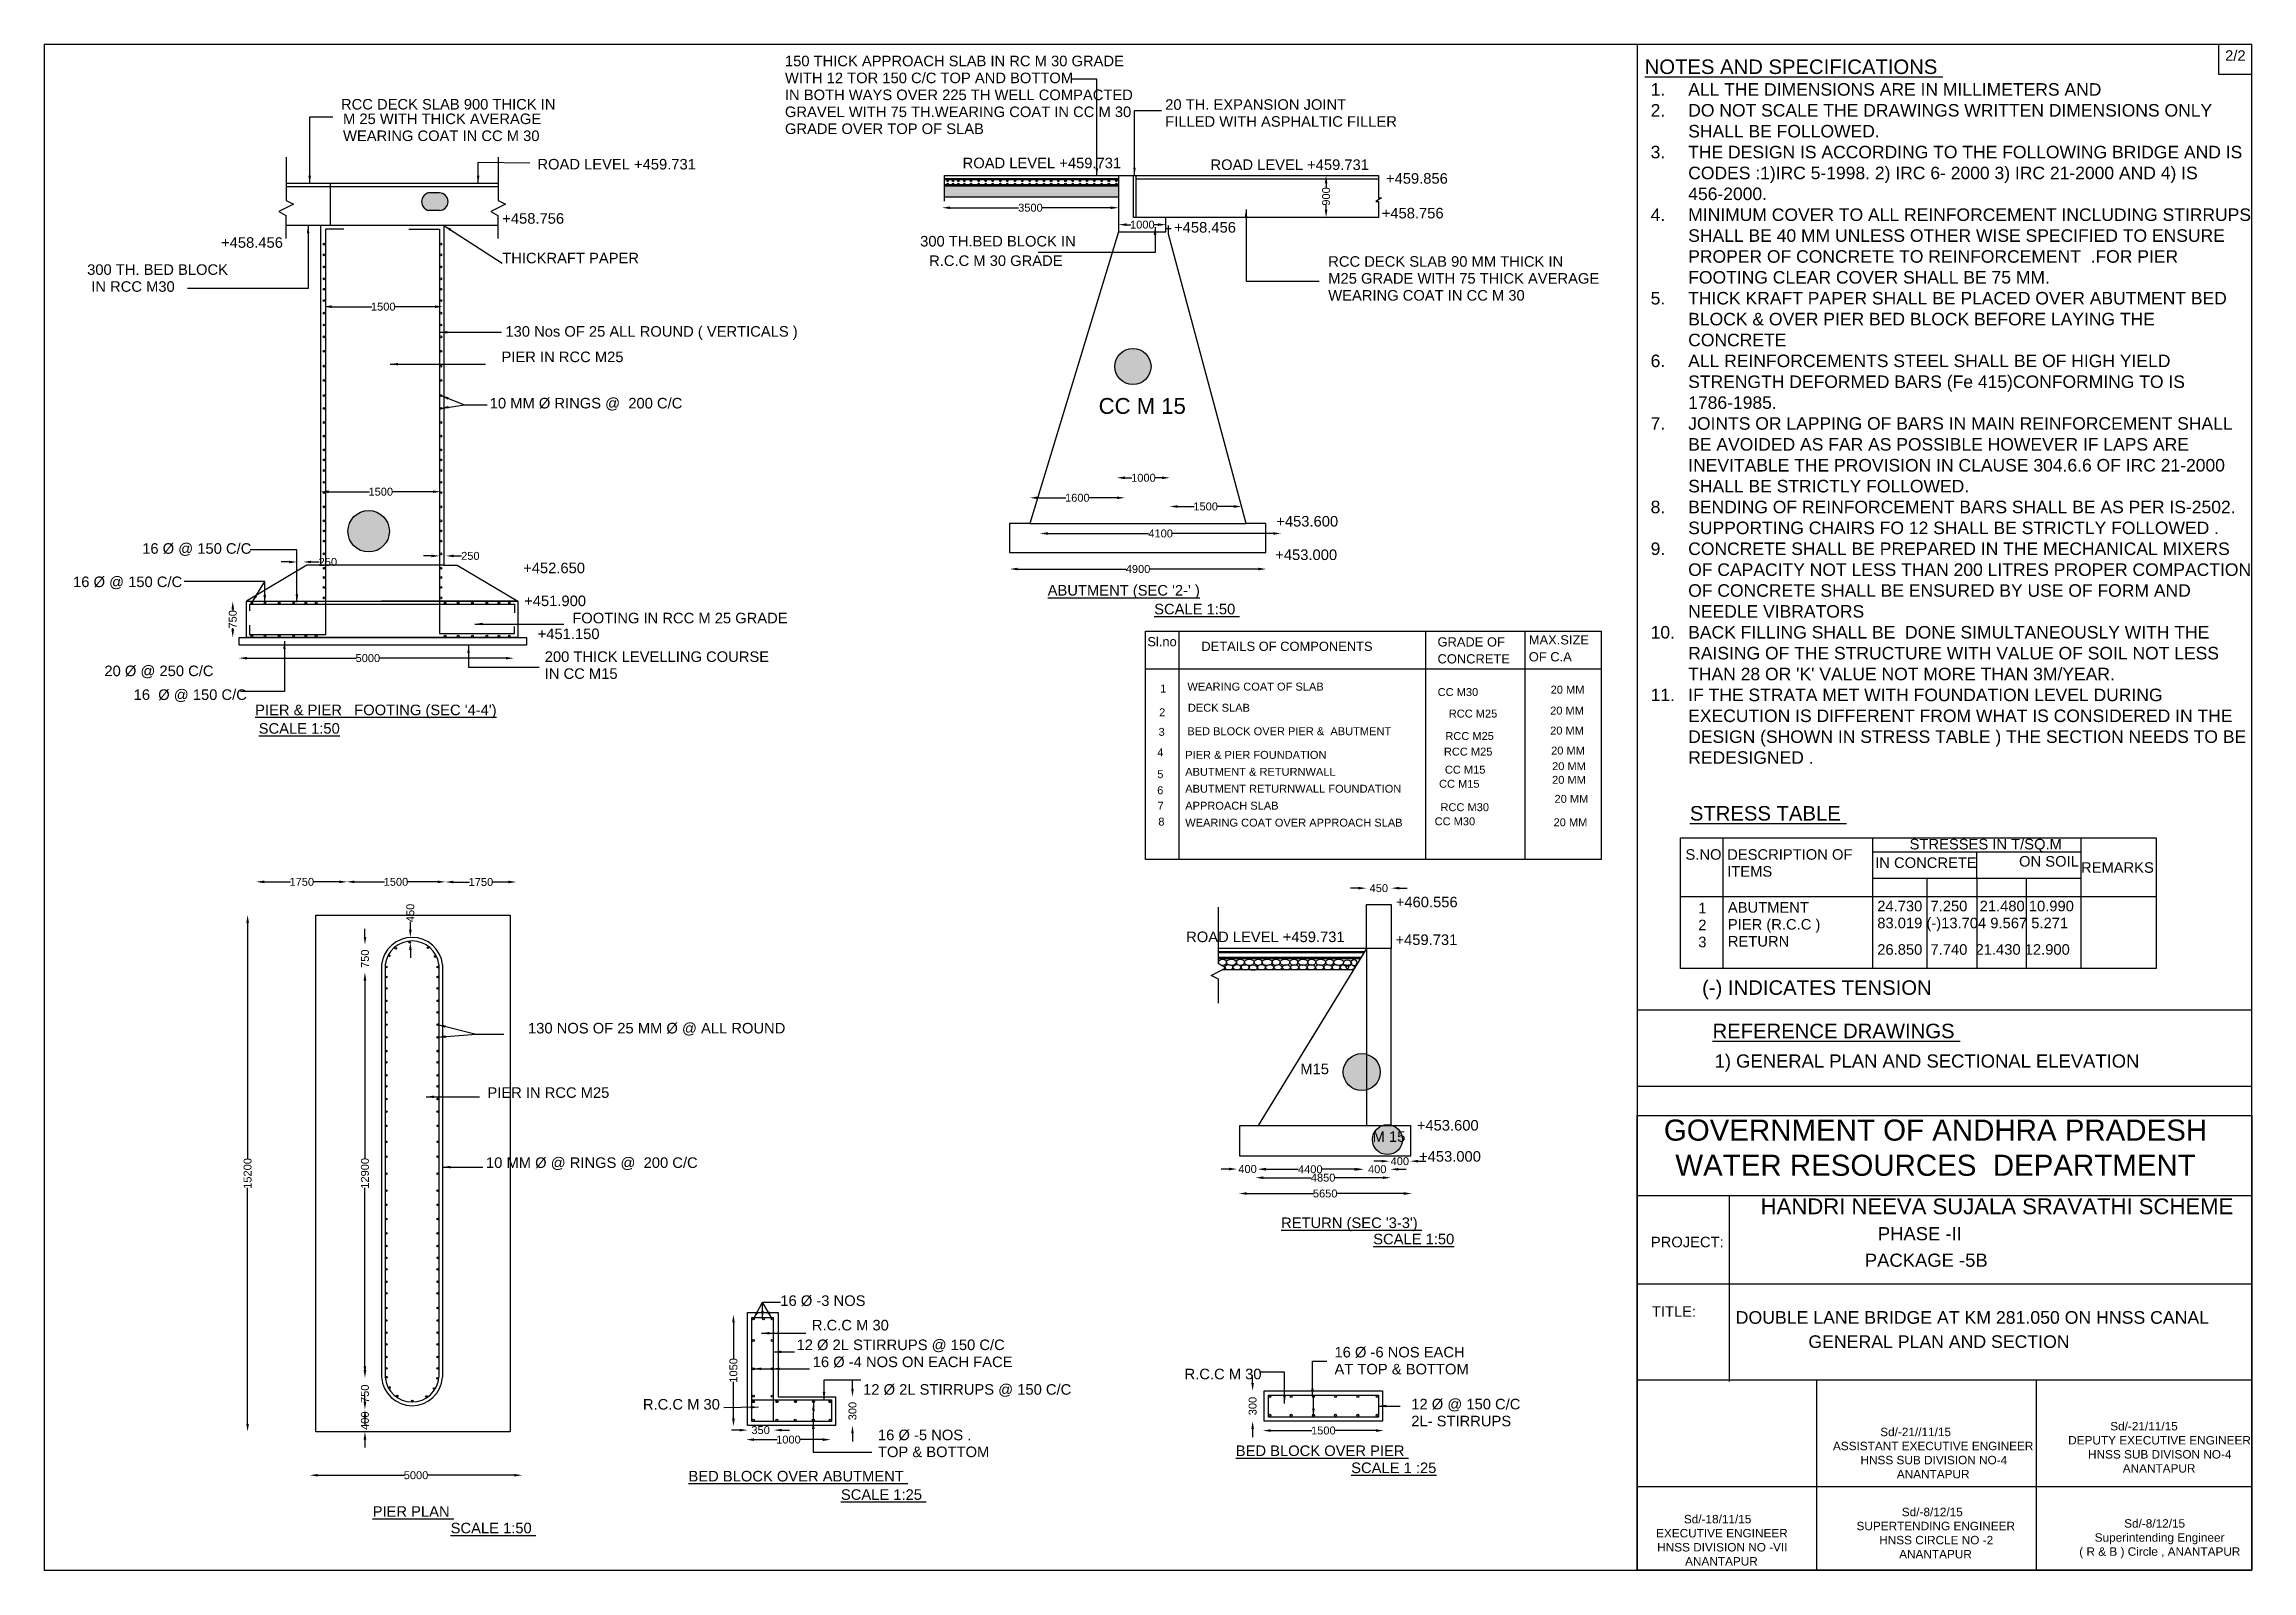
# Model space of a CAD drawing. Header units: millimetres. Extents: x 5124 to 2597898, y 2311 to 44288684.
# Drawn here: x 2514176 to 2597898, y 44230784 to 44288684 of the extents above.
import ezdxf

# ---------------------------------------------------------------- set-up
doc = ezdxf.new("R2010")
doc.units = ezdxf.units.MM
doc.header["$MEASUREMENT"] = 0
for name, color, linetype in [('DIMENSION', 7, 'Continuous'), ('DRAWING', 2, 'Continuous'), ('TEXT', 7, 'Continuous')]:
    doc.layers.add(name, color=color, linetype=linetype)
doc.styles.get("Standard").update_dxf_attribs({"font": 'arial.ttf', "height": 300})
doc.dimstyles.get("Standard").update_dxf_attribs({"dimtxt": 400, "dimasz": 300, "dimexe": 0.18, "dimexo": 0.0625, "dimgap": 0.09, "dimtad": 0, "dimdec": 0, "dimzin": 0, "dimdsep": 46, "dimtxsty": 'Standard', "dimcen": 0.09, "dimse1": 1, "dimse2": 1, "dimadec": 0, "dimazin": 0, "dimtfac": 1, "dimtdec": 0, "dimtofl": 0, "dimtmove": 0, "dimatfit": 3, "dimfxl": 1, "dimtolj": 1, "dimtzin": 0, "dimarcsym": 0})

msp = doc.modelspace()

# ---------------------------------------------------------------- texts
at = {"layer": 'DIMENSION', "color": 0, "insert": (2574623.5, 44287205), "char_height": 475, "attachment_point": 1}
msp.add_mtext_dynamic_manual_height_columns("\\pi-1425,l1900,t1900;1.^IALL THE DIMENSIONS ARE IN MILLIMETERS AND \\P2.^IDO NOT SCALE THE DRAWINGS WRITTEN DIMENSIONS ONLY SHALL BE FOLLOWED.\\P3.^ITHE DESIGN IS ACCORDING TO THE FOLLOWING BRIDGE AND IS CODES :1)IRC 5-1998. 2) IRC 6- 2000 3) IRC 21-2000 AND 4) IS 456-2000.\\P4.^IMINIMUM COVER TO ALL REINFORCEMENT INCLUDING STIRRUPS SHALL BE 40 MM UNLESS OTHER WISE SPECIFIED TO ENSURE PROPER OF CONCRETE TO REINFORCEMENT  .FOR PIER FOOTING CLEAR COVER SHALL BE 75 MM.\\P5.^ITHICK KRAFT PAPER SHALL BE PLACED OVER ABUTMENT BED BLOCK & OVER PIER BED BLOCK BEFORE LAYING THE CONCRETE \\P6.^IALL REINFORCEMENTS STEEL SHALL BE OF HIGH YIELD STRENGTH DEFORMED BARS (Fe 415)CONFORMING TO IS 1786-1985.\\P7.^IJOINTS OR LAPPING OF BARS IN MAIN REINFORCEMENT SHALL BE AVOIDED AS FAR AS POSSIBLE HOWEVER IF LAPS ARE INEVITABLE THE PROVISION IN CLAUSE 304.6.6 OF IRC 21-2000 SHALL BE STRICTLY FOLLOWED. \\P8.^IBENDING OF REINFORCEMENT BARS SHALL BE AS PER IS-2502. SUPPORTING CHAIRS FO 12 SHALL BE STRICTLY FOLLOWED .\\P9.^ICONCRETE SHALL BE PREPARED IN THE MECHANICAL MIXERS OF CAPACITY NOT LESS THAN 200 LITRES PROPER COMPACTION OF CONCRETE SHALL BE ENSURED BY USE OF FORM AND NEEDLE VIBRATORS \\P10.^IBACK FILLING SHALL BE  DONE SIMULTANEOUSLY WITH THE RAISING OF THE STRUCTURE WITH VALUE OF SOIL NOT LESS THAN 28 OR 'K' VALUE NOT MORE THAN 3M/YEAR.\\P11.^IIF THE STRATA MET WITH FOUNDATION LEVEL DURING EXECUTION IS DIFFERENT FROM WHAT IS CONSIDERED IN THE  DESIGN (SHOWN IN STRESS TABLE ) THE SECTION NEEDS TO BE REDESIGNED . ", width=23338.734, gutter_width=1500, heights=[0], dxfattribs=at)
at = {"layer": 'TEXT', "color": 0}
for s, height, p in [('150 THICK APPROACH SLAB IN RC M 30 GRADE ', 400, (2542268.9, 44287846.7)), ('%%UNOTES AND SPECIFICATIONS ', 550, (2574872.8, 44287552.6)), ('2/2', 400, (2596885, 44288052.4)), ('WITH 12 TOR 150 C/C TOP AND BOTTOM ', 400, (2542268.9, 44287204.2)), ('IN BOTH WAYS OVER 225 TH WELL COMPACTED ', 400, (2542268.9, 44286561.6)), ('RCC DECK SLAB 900 THICK IN ', 400, (2525432.5, 44286204.5)), ('GRAVEL WITH 75 TH.WEARING COAT IN CC M 30 ', 400, (2542268.9, 44285919)), ('20 TH. EXPANSION JOINT ', 400, (2556689.9, 44286194.7)), ('WEARING COAT IN CC M 30 ', 400, (2525510, 44285009.9)), ('M 25 WITH THICK AVERAGE ', 400, (2525510, 44285652.5)), ('GRADE OVER TOP OF SLAB ', 400, (2542268.9, 44285276.5)), ('FILLED WITH ASPHALTIC FILLER ', 400, (2556689.9, 44285552.1)), ('ROAD LEVEL +459.731', 400, (2532881.7, 44283931.1)), ('ROAD LEVEL +459.731', 400, (2549006.8, 44283977.2)), ('ROAD LEVEL +459.731', 400, (2558406.3, 44283913.2)), ('+459.856', 400, (2565062.2, 44283391.6)), ('+458.756', 400, (2531548.5, 44281874.1)), ('+458.456', 400, (2557026, 44281536.8)), ('+458.756', 400, (2564901.6, 44282075.3)), ('+458.456', 400, (2520884.6, 44280961.2)), ('300 TH.BED BLOCK IN ', 400, (2547396.5, 44281010.5)), ('300 TH. BED BLOCK ', 400, (2515805.7, 44279934.4)), ('THICKRAFT PAPER ', 400, (2531548.5, 44280373.6)), ('R.C.C M 30 GRADE ', 400, (2547736.5, 44280272.5)), ('RCC DECK SLAB 90 MM THICK IN ', 400, (2562872.5, 44280243)), (' IN RCC M30 ', 400, (2515805.7, 44279291.9)), ('M25 GRADE WITH 75 THICK AVERAGE ', 400, (2562872.5, 44279600.4)), ('WEARING COAT IN CC M 30 ', 400, (2562872.5, 44278957.8)), ('130 Nos OF 25 ALL ROUND ( VERTICALS ) ', 400, (2531667.7, 44277590.4)), ('PIER IN RCC M25', 400, (2531520.6, 44276624.9)), ('10 MM Ø RINGS @  200 C/C ', 400, (2531073.5, 44274869)), ('CC M 15 ', 600, (2554165.5, 44274663.6)), ('+453.600', 400, (2560902.3, 44270389.1)), ('16 Ø @ 150 C/C', 400, (2517894, 44269357.4)), ('+453.000', 400, (2560863, 44269119.7)), ('+452.650 ', 400, (2532340.5, 44268620)), ('16 Ø @ 150 C/C', 400, (2515272.4, 44268093.7)), ('+451.900', 400, (2532378.8, 44267371.8)), ("%%UABUTMENT (SEC '2-' )", 400, (2552232.5, 44267771.9)), ('FOOTING IN RCC M 25 GRADE ', 400, (2534204.9, 44266719.6)), ('%%USCALE 1:50 ', 400, (2556271.5, 44267059.8)), ('+451.150', 400, (2532891.8, 44266121)), ('Sl.no', 350, (2556012.5, 44265849.3)), ('DETAILS OF COMPONENTS ', 350, (2558061.5, 44265672)), ('GRADE OF ', 350, (2567016.7, 44265839.8)), ('MAX.SIZE', 350, (2570478.3, 44265917.9)), ('200 THICK LEVELLING COURSE ', 400, (2533159.5, 44265255)), ('CONCRETE ', 350, (2567016.7, 44265197.3)), ('OF C.A', 350, (2570478.3, 44265275.3)), ('20 Ø @ 250 C/C ', 400, (2516460, 44264716.2)), ('IN CC M15', 400, (2533159.5, 44264612.4)), ('1', 300, (2556497.7, 44264093.7)), ('WEARING COAT OF SLAB', 300, (2557531.4, 44264169.9)), ('20 MM', 300, (2571306.4, 44264053.3)), ('16  Ø @ 150 C/C  ', 400, (2517569.2, 44263814)), ("%%UPIER & PIER   FOOTING (SEC '4-4')", 400, (2522178.2, 44263235)), ('DECK SLAB ', 300, (2557550.6, 44263367.6)), ('CC M30 ', 300, (2567022.4, 44263962)), ('20 MM', 300, (2571287.9, 44263258.3)), ('%%USCALE 1:50', 400, (2522311.7, 44262533.5)), ('3', 300, (2556438.3, 44262453.4)), ('2', 300, (2556458.1, 44263194.5)), ('BED BLOCK OVER PIER &  ABUTMENT  ', 300, (2557528, 44262476.6)), ('RCC M25', 300, (2567443.6, 44263146)), ('20 MM', 300, (2571287.9, 44262500.2)), ('4', 300, (2556388.9, 44261672.7)), ('PIER & PIER FOUNDATION', 300, (2557448.5, 44261581)), ('RCC M25', 300, (2567258.5, 44261703.7)), ('RCC M25', 300, (2567314.1, 44262295.4)), ('20 MM', 300, (2571324.9, 44261742.1)), ('5', 300, (2556388.7, 44260847.5)), ('ABUTMENT & RETURNWALL', 300, (2557448.5, 44260938.4)), ('CC M15', 300, (2567295.6, 44261019.6)), ('20 MM', 300, (2571361.9, 44261150.4)), ('6', 300, (2556385.5, 44260237.5)), ('ABUTMENT RETURNWALL FOUNDATION ', 300, (2557448.5, 44260295.9)), ('CC M15', 300, (2567073.5, 44260483.4)), ('20 MM', 300, (2571361.9, 44260632.7)), ('20 MM', 300, (2571454.5, 44259911.6)), ('7', 300, (2556399, 44259652)), ('8', 300, (2556428.3, 44259050)), ('APPROACH SLAB ', 300, (2557448.5, 44259653.3)), ('CC M30', 300, (2566906.9, 44259059.6)), ('RCC M30', 300, (2567129, 44259595.9)), ('20 MM', 300, (2571417.5, 44259024)), ('%%USTRESS TABLE ', 550, (2576586.7, 44259239.4)), ('WEARING COAT OVER APPROACH SLAB  ', 300, (2557448.5, 44259010.7)), ('STRESSES IN T/SQ.M ', 400, (2584919.9, 44258144.7)), ('S.NO ', 400, (2576420.5, 44257753.5)), ('DESCRIPTION OF ', 400, (2578002, 44257753.5)), ('IN CONCRETE ', 400, (2583614.7, 44257440.5)), ('ON SOIL ', 400, (2589070.6, 44257492.7)), ('REMARKS ', 400, (2591420.1, 44257258)), ('ITEMS  ', 400, (2578002, 44257111)), ('+460.556', 400, (2565433.8, 44255950.4)), ('1', 400, (2576905.6, 44255719.2)), ('ABUTMENT ', 400, (2578028.1, 44255745.3)), ('24.730  7.250   21.480 10.990', 400, (2583693, 44255797.4)), ('2', 400, (2576905.6, 44255076.6)), ('PIER (R.C.C )', 400, (2578028.1, 44255102.7)), ('83.019 (-)13.704 9.567 5.271  ', 400, (2583693, 44255154.9)), ('ROAD LEVEL +459.731', 400, (2557483.9, 44254628.7)), ('+459.731', 400, (2565421.6, 44254519.5)), ('3', 400, (2576905.6, 44254434)), ('RETURN ', 400, (2578028.1, 44254460.1)), ('26.850  7.740  21.430 12.900', 400, (2583693, 44254150.4)), ('(-) INDICATES TENSION ', 550, (2577049.5, 44252629)), ('130 NOS OF 25 MM Ø @ ALL ROUND ', 400, (2532526.1, 44251165)), ('%%UREFERENCE DRAWINGS ', 550, (2577446.8, 44250984.5)), ('1) GENERAL PLAN AND SECTIONAL ELEVATION ', 500, (2577525.5, 44249869)), ('M15 ', 400, (2561813.5, 44249620.6)), ('PIER IN RCC M25 ', 400, (2530984.4, 44248722.1)), ('+453.600', 400, (2566230.5, 44247482.5)), ('M 15 ', 400, (2564556.2, 44247054)), ('10 MM Ø @ RINGS @  200 C/C', 400, (2530931.9, 44246065.2)), ('+453.000', 400, (2566316.1, 44246302.3)), ('HANDRI NEEVA SUJALA SRAVATHI SCHEME ', 599.711, (2579271.9, 44244309.2)), ("%%URETURN (SEC '3-3') ", 400, (2561083.7, 44243785.3)), ('%%USCALE 1:50', 400, (2564577, 44243168.3)), ('PHASE -II ', 500, (2583715.3, 44243319.6)), ('PACKAGE -5B', 500, (2583222.5, 44242314.9)), ('16 Ø -3 NOS ', 400, (2542094.6, 44240831.4)), ('R.C.C M 30 ', 400, (2543289.9, 44239902.5)), ('DOUBLE LANE BRIDGE AT KM 281.050 ON HNSS CANAL', 479.769, (2578324.1, 44240154.4)), ('12 Ø 2L STIRRUPS @ 150 C/C', 400, (2542708.8, 44239156.1)), ('16 Ø -6 NOS EACH ', 400, (2563108.7, 44238877.4)), ('GENERAL PLAN AND SECTION ', 479.769, (2581081.3, 44239236.6)), ('16 Ø -4 NOS ON EACH FACE ', 400, (2543323.1, 44238509.2)), ('R.C.C M 30 ', 400, (2557424.3, 44238049.8)), ('AT TOP & BOTTOM ', 400, (2563108.7, 44238234.8)), ('12 Ø 2L STIRRUPS @ 150 C/C', 400, (2545232.4, 44237464.2)), ('R.C.C M 30 ', 400, (2536882.6, 44236900.4)), ('12 Ø @ 150 C/C', 400, (2566022.2, 44236908.2)), ('16 Ø -5 NOS .', 400, (2545796.9, 44235739.1)), ('2L- STIRRUPS ', 400, (2566022.2, 44236265.7)), ('TOP & BOTTOM ', 400, (2545796.9, 44235096.5)), ('%%UBED BLOCK OVER PIER ', 400, (2559366.7, 44235138.9)), ('%%UBED BLOCK OVER ABUTMENT ', 400, (2538610.2, 44234174.9)), ('%%USCALE 1 :25', 400, (2563742.8, 44234492.6)), ('%%USCALE 1:25 ', 400, (2544391.2, 44233477.2)), ('%%UPIER PLAN ', 400, (2526633.1, 44232836.3)), ('%%USCALE 1:50 ', 400, (2529590.8, 44232208))]:
    msp.add_text(s, height=height, dxfattribs=at).set_placement(p)
for s, insert, char_height, width, attachment_point in [('GOVERNMENT OF ANDHRA PRADESH\\PWATER RESOURCES  DEPARTMENT', (2585901.6, 44246827), 799.614, 25533.732, 5), ('PROJECT:', (2575108, 44243455.3), 399.81, 921.368, 1), ('TITLE:', (2575147.2, 44240821.3), 399.81, 921.368, 1), ('^I^ISd/-21//11/15\\P\\pi767.04;ASSISTANT EXECUTIVE ENGINEER \\P\\pi1811.4;HNSS SUB DIVISION NO-4 \\P\\pi3189.1;ANANTAPUR', (2581245.6, 44236212.4), 320, 9129.604, 1), ('^I^ISd/-21/11/15\\P\\pi964.01;DEPUTY EXECUTIVE ENGINEER  \\P\\pi1717.8;HNSS SUB DIVISON NO-4 \\P\\pi3033.4;ANANTAPUR ', (2589968.8, 44236430.2), 320, 8818.281, 1), ('^I    Sd/-18/11/15\\P\\pi722.26;EXECUTIVE ENGINEER  \\P\\pi764.72;HNSS DIVISION NO -VII \\P\\pi1822.5;ANANTAPUR ', (2574582.5, 44232906), 320, 6396.453, 1), ('^I^ISd/-8/12/15\\P\\pi841.88;SUPERTENDING ENGINEER  \\P\\pi1703.1;HNSS CIRCLE NO -2 \\P\\pi2458.8;ANANTAPUR ', (2582064.5, 44233177), 320, 7669.031, 1), ('^I^ISd/-8/12/15\\P\\pi1442.9;Superintending Engineer  \\P\\pi857.76;( R & B ) Circle , ANANTAPUR ', (2590496.1, 44232742), 320, 7792.906, 1)]:
    msp.add_mtext(s, dxfattribs=dict(at, insert=insert, char_height=char_height, width=width, attachment_point=attachment_point))

# ---------------------------------------------------------------- blocks, each defined once
blk = doc.blocks.new('*D53')
at = {"layer": 'Defpoints', "color": 0, "transparency": 16777216}
for p in [(2524665, 44271712), (2529217, 44271710), (2529217, 44271710)]:
    blk.add_point(p, dxfattribs=at)
at = {"layer": 'DIMENSION', "color": 0, "lineweight": -2, "transparency": 16777216}
for p, q in [((2524965, 44271710), (2526508, 44271710)), ((2528917, 44271710), (2527374, 44271710))]:
    blk.add_line(p, q, dxfattribs=at)
at = {"layer": 'DIMENSION', "color": 0, "transparency": 16777216}
for points in [[(2524965, 44271760), (2524965, 44271660), (2524665, 44271710)], [(2528917, 44271760), (2528917, 44271660), (2529217, 44271710)]]:
    blk.add_solid(points, dxfattribs=at)
at = {"layer": 'DIMENSION', "color": 0, "transparency": 16777216, "insert": (2526941, 44271710), "char_height": 300, "attachment_point": 5}
blk.add_mtext('\\A1;1500', dxfattribs=at)
blk = doc.blocks.new('*D54')
at = {"layer": 'Defpoints', "color": 0, "transparency": 16777216}
for p in [(2521328, 44267554), (2521846, 44267554), (2521846, 44266186)]:
    blk.add_point(p, dxfattribs=at)
at = {"layer": 'DIMENSION', "color": 0, "lineweight": -2, "transparency": 16777216}
for p, q in [((2521328, 44267254), (2521328, 44267200)), ((2521328, 44266486), (2521328, 44266540))]:
    blk.add_line(p, q, dxfattribs=at)
at = {"layer": 'DIMENSION', "color": 0, "transparency": 16777216}
for points in [[(2521278, 44267254), (2521378, 44267254), (2521328, 44267554)], [(2521278, 44266486), (2521378, 44266486), (2521328, 44266186)]]:
    blk.add_solid(points, dxfattribs=at)
at = {"layer": 'DIMENSION', "color": 0, "transparency": 16777216, "insert": (2521328, 44266870), "char_height": 300, "attachment_point": 5, "rotation": 90}
blk.add_mtext('\\A1;750', dxfattribs=at)
blk = doc.blocks.new('*D55')
at = {"layer": 'Defpoints', "color": 0, "transparency": 16777216}
for p in [(2521566.5, 44265890.5), (2531986.5, 44265890.5), (2531986.5, 44265397.5)]:
    blk.add_point(p, dxfattribs=at)
at = {"layer": 'DIMENSION', "color": 0, "lineweight": -2, "transparency": 16777216}
for p, q in [((2521866.5, 44265397.5), (2526003.468, 44265397.5)), ((2531686.5, 44265397.5), (2526898.532, 44265397.5))]:
    blk.add_line(p, q, dxfattribs=at)
at = {"layer": 'DIMENSION', "color": 0, "transparency": 16777216}
for points in [[(2521866.5, 44265447.5), (2521866.5, 44265347.5), (2521566.5, 44265397.5)], [(2531686.5, 44265447.5), (2531686.5, 44265347.5), (2531986.5, 44265397.5)]]:
    blk.add_solid(points, dxfattribs=at)
at = {"layer": 'DIMENSION', "color": 0, "transparency": 16777216, "insert": (2526451, 44265397.5), "char_height": 300, "attachment_point": 5}
blk.add_mtext('\\A1;5000', dxfattribs=at)
blk = doc.blocks.new('*D56')
at = {"layer": 'Defpoints', "color": 0, "transparency": 16777216}
for p in [(2529164.5, 44269126.5), (2529405, 44269275.5), (2529405, 44269126.5)]:
    blk.add_point(p, dxfattribs=at)
at = {"layer": 'DIMENSION', "color": 0, "lineweight": -2, "transparency": 16777216}
for p, q in [((2528864.5, 44269275.5), (2528564.5, 44269275.5)), ((2529705, 44269275.5), (2530005, 44269275.5))]:
    blk.add_line(p, q, dxfattribs=at)
at = {"layer": 'DIMENSION', "color": 0, "transparency": 16777216}
for points in [[(2528864.5, 44269325.5), (2528864.5, 44269225.5), (2529164.5, 44269275.5)], [(2529705, 44269325.5), (2529705, 44269225.5), (2529405, 44269275.5)]]:
    blk.add_solid(points, dxfattribs=at)
at = {"layer": 'DIMENSION', "color": 0, "transparency": 16777216, "insert": (2530338.54839, 44269275.5), "char_height": 300, "attachment_point": 5}
blk.add_mtext('\\A1;250', dxfattribs=at)
blk = doc.blocks.new('*D57')
at = {"layer": 'Defpoints', "color": 0, "transparency": 16777216}
for p in [(2562791, 44283706), (2562986, 44283706), (2562986, 44282109)]:
    blk.add_point(p, dxfattribs=at)
at = {"layer": 'DIMENSION', "color": 0, "lineweight": -2, "transparency": 16777216}
for p, q in [((2562791, 44283406), (2562791, 44283239)), ((2562791, 44282409), (2562791, 44282577))]:
    blk.add_line(p, q, dxfattribs=at)
at = {"layer": 'DIMENSION', "color": 0, "transparency": 16777216}
for points in [[(2562741, 44283406), (2562841, 44283406), (2562791, 44283706)], [(2562741, 44282409), (2562841, 44282409), (2562791, 44282109)]]:
    blk.add_solid(points, dxfattribs=at)
at = {"layer": 'DIMENSION', "color": 0, "transparency": 16777216, "insert": (2562791, 44282908), "char_height": 300, "attachment_point": 5, "rotation": 90}
blk.add_mtext('\\A1;900', dxfattribs=at)
blk = doc.blocks.new('*D58')
at = {"layer": 'Defpoints', "color": 0, "transparency": 16777216}
for p in [(2554924, 44281884), (2556718, 44281884), (2556718, 44281838)]:
    blk.add_point(p, dxfattribs=at)
at = {"layer": 'DIMENSION', "color": 0, "lineweight": -2, "transparency": 16777216}
for p, q in [((2555224, 44281838), (2555388, 44281838)), ((2556418, 44281838), (2556255, 44281838))]:
    blk.add_line(p, q, dxfattribs=at)
at = {"layer": 'DIMENSION', "color": 0, "transparency": 16777216}
for points in [[(2555224, 44281888), (2555224, 44281788), (2554924, 44281838)], [(2556418, 44281888), (2556418, 44281788), (2556718, 44281838)]]:
    blk.add_solid(points, dxfattribs=at)
at = {"layer": 'DIMENSION', "color": 0, "transparency": 16777216, "insert": (2555822, 44281838), "char_height": 300, "attachment_point": 5}
blk.add_mtext('\\A1;1000', dxfattribs=at)
blk = doc.blocks.new('*D59')
at = {"layer": 'Defpoints', "color": 0, "transparency": 16777216}
for p in [(2548233, 44282480.5), (2554924.5, 44282480.5), (2554924.5, 44282480.5)]:
    blk.add_point(p, dxfattribs=at)
at = {"layer": 'DIMENSION', "color": 0, "lineweight": -2, "transparency": 16777216}
for p, q in [((2548533, 44282480.5), (2551131.3203, 44282480.5)), ((2554624.5, 44282480.5), (2552026.1797, 44282480.5))]:
    blk.add_line(p, q, dxfattribs=at)
at = {"layer": 'DIMENSION', "color": 0, "transparency": 16777216}
for points in [[(2548533, 44282530.5), (2548533, 44282430.5), (2548233, 44282480.5)], [(2554624.5, 44282530.5), (2554624.5, 44282430.5), (2554924.5, 44282480.5)]]:
    blk.add_solid(points, dxfattribs=at)
at = {"layer": 'DIMENSION', "color": 0, "transparency": 16777216, "insert": (2551578.75, 44282480.5), "char_height": 300, "attachment_point": 5}
blk.add_mtext('\\A1;3500', dxfattribs=at)
blk = doc.blocks.new('*D60')
at = {"layer": 'Defpoints', "color": 0, "transparency": 16777216}
for p in [(2555161, 44271480), (2551556, 44270506), (2555161, 44270505)]:
    blk.add_point(p, dxfattribs=at)
at = {"layer": 'DIMENSION', "color": 0, "lineweight": -2, "transparency": 16777216}
for p, q in [((2551856, 44271480), (2552925, 44271480)), ((2554861, 44271480), (2553791, 44271480))]:
    blk.add_line(p, q, dxfattribs=at)
at = {"layer": 'DIMENSION', "color": 0, "transparency": 16777216}
for points in [[(2551856, 44271530), (2551856, 44271430), (2551556, 44271480)], [(2554861, 44271530), (2554861, 44271430), (2555161, 44271480)]]:
    blk.add_solid(points, dxfattribs=at)
at = {"layer": 'DIMENSION', "color": 0, "transparency": 16777216, "insert": (2553358, 44271480), "char_height": 300, "attachment_point": 5}
blk.add_mtext('\\A1;1600', dxfattribs=at)
blk = doc.blocks.new('*D61')
at = {"layer": 'Defpoints', "color": 0, "transparency": 16777216}
for p in [(2556866, 44272238), (2554861, 44271480), (2556866, 44271480)]:
    blk.add_point(p, dxfattribs=at)
at = {"layer": 'DIMENSION', "color": 0, "lineweight": -2, "transparency": 16777216}
for p, q in [((2555161, 44272238), (2555430, 44272238)), ((2556566, 44272238), (2556297, 44272238))]:
    blk.add_line(p, q, dxfattribs=at)
at = {"layer": 'DIMENSION', "color": 0, "transparency": 16777216}
for points in [[(2555161, 44272288), (2555161, 44272188), (2554861, 44272238)], [(2556566, 44272288), (2556566, 44272188), (2556866, 44272238)]]:
    blk.add_solid(points, dxfattribs=at)
at = {"layer": 'DIMENSION', "color": 0, "transparency": 16777216, "insert": (2555864, 44272238), "char_height": 300, "attachment_point": 5}
blk.add_mtext('\\A1;1000', dxfattribs=at)
blk = doc.blocks.new('*D62')
at = {"layer": 'Defpoints', "color": 0, "transparency": 16777216}
for p in [(2556862, 44271134), (2559585, 44271150), (2559585, 44271150)]:
    blk.add_point(p, dxfattribs=at)
at = {"layer": 'DIMENSION', "color": 0, "lineweight": -2, "transparency": 16777216}
for p, q in [((2557162, 44271150), (2557790, 44271150)), ((2559285, 44271150), (2558657, 44271150))]:
    blk.add_line(p, q, dxfattribs=at)
at = {"layer": 'DIMENSION', "color": 0, "transparency": 16777216}
for points in [[(2557162, 44271200), (2557162, 44271100), (2556862, 44271150)], [(2559285, 44271200), (2559285, 44271100), (2559585, 44271150)]]:
    blk.add_solid(points, dxfattribs=at)
at = {"layer": 'DIMENSION', "color": 0, "transparency": 16777216, "insert": (2558223, 44271150), "char_height": 300, "attachment_point": 5}
blk.add_mtext('\\A1;1500', dxfattribs=at)
blk = doc.blocks.new('*D63')
at = {"layer": 'Defpoints', "color": 0, "transparency": 16777216}
for p in [(2551946, 44270280), (2561085, 44270280), (2561085, 44270126)]:
    blk.add_point(p, dxfattribs=at)
at = {"layer": 'DIMENSION', "color": 0, "lineweight": -2, "transparency": 16777216}
for p, q in [((2552246, 44270126), (2556062, 44270126)), ((2560785, 44270126), (2556969, 44270126))]:
    blk.add_line(p, q, dxfattribs=at)
at = {"layer": 'DIMENSION', "color": 0, "transparency": 16777216}
for points in [[(2552246, 44270176), (2552246, 44270076), (2551946, 44270126)], [(2560785, 44270176), (2560785, 44270076), (2561085, 44270126)]]:
    blk.add_solid(points, dxfattribs=at)
at = {"layer": 'DIMENSION', "color": 0, "transparency": 16777216, "insert": (2556516, 44270126), "char_height": 300, "attachment_point": 5}
blk.add_mtext('\\A1;4100', dxfattribs=at)
blk = doc.blocks.new('*D64')
at = {"layer": 'Defpoints', "color": 0, "transparency": 16777216}
for p in [(2550800, 44268778), (2550800, 44268686), (2560520, 44268686)]:
    blk.add_point(p, dxfattribs=at)
at = {"layer": 'DIMENSION', "color": 0, "lineweight": -2, "transparency": 16777216}
for p, q in [((2551100, 44268778), (2555207, 44268778)), ((2560220, 44268778), (2556114, 44268778))]:
    blk.add_line(p, q, dxfattribs=at)
at = {"layer": 'DIMENSION', "color": 0, "transparency": 16777216}
for points in [[(2551100, 44268828), (2551100, 44268728), (2550800, 44268778)], [(2560220, 44268828), (2560220, 44268728), (2560520, 44268778)]]:
    blk.add_solid(points, dxfattribs=at)
at = {"layer": 'DIMENSION', "color": 0, "transparency": 16777216, "insert": (2555660, 44268778), "char_height": 300, "attachment_point": 5}
blk.add_mtext('\\A1;4900', dxfattribs=at)
blk = doc.blocks.new('*D65')
at = {"layer": 'Defpoints', "color": 0, "transparency": 16777216}
for p in [(2564317.5, 44256052), (2565264.5, 44256674.5), (2565264.5, 44256052)]:
    blk.add_point(p, dxfattribs=at)
at = {"layer": 'DIMENSION', "color": 0, "lineweight": -2, "transparency": 16777216}
for p, q in [((2564017.5, 44256674.5), (2563717.5, 44256674.5)), ((2565564.5, 44256674.5), (2565864.5, 44256674.5))]:
    blk.add_line(p, q, dxfattribs=at)
at = {"layer": 'DIMENSION', "color": 0, "transparency": 16777216}
for points in [[(2564017.5, 44256724.5), (2564017.5, 44256624.5), (2564317.5, 44256674.5)], [(2565564.5, 44256724.5), (2565564.5, 44256624.5), (2565264.5, 44256674.5)]]:
    blk.add_solid(points, dxfattribs=at)
at = {"layer": 'DIMENSION', "color": 0, "transparency": 16777216, "insert": (2564791, 44256674.5), "char_height": 300, "attachment_point": 5}
blk.add_mtext('\\A1;450', dxfattribs=at)
blk = doc.blocks.new('*D66')
at = {"layer": 'Defpoints', "color": 0, "transparency": 16777216}
for p in [(2566036.5, 44245094), (2559478, 44244912.5), (2566036.5, 44244912.5)]:
    blk.add_point(p, dxfattribs=at)
at = {"layer": 'DIMENSION', "color": 0, "lineweight": -2, "transparency": 16777216}
for p, q in [((2559778, 44245094), (2562309.718, 44245094)), ((2565736.5, 44245094), (2563204.782, 44245094))]:
    blk.add_line(p, q, dxfattribs=at)
at = {"layer": 'DIMENSION', "color": 0, "transparency": 16777216}
for points in [[(2559778, 44245144), (2559778, 44245044), (2559478, 44245094)], [(2565736.5, 44245144), (2565736.5, 44245044), (2566036.5, 44245094)]]:
    blk.add_solid(points, dxfattribs=at)
at = {"layer": 'DIMENSION', "color": 0, "transparency": 16777216, "insert": (2562757.25, 44245094), "char_height": 300, "attachment_point": 5}
blk.add_mtext('\\A1;5650', dxfattribs=at)
blk = doc.blocks.new('*D67')
at = {"layer": 'Defpoints', "color": 0, "transparency": 16777216}
for p in [(2560112, 44245410), (2565244, 44245694), (2565244, 44245410)]:
    blk.add_point(p, dxfattribs=at)
at = {"layer": 'DIMENSION', "color": 0, "lineweight": -2, "transparency": 16777216}
for p, q in [((2560412, 44245694), (2562224, 44245694)), ((2564944, 44245694), (2563132, 44245694))]:
    blk.add_line(p, q, dxfattribs=at)
at = {"layer": 'DIMENSION', "color": 0, "transparency": 16777216}
for points in [[(2560412, 44245744), (2560412, 44245644), (2560112, 44245694)], [(2564944, 44245744), (2564944, 44245644), (2565244, 44245694)]]:
    blk.add_solid(points, dxfattribs=at)
at = {"layer": 'DIMENSION', "color": 0, "transparency": 16777216, "insert": (2562678, 44245694), "char_height": 300, "attachment_point": 5}
blk.add_mtext('\\A1;4850', dxfattribs=at)
blk = doc.blocks.new('*D68')
at = {"layer": 'Defpoints', "color": 0, "transparency": 16777216}
for p in [(2559410, 44245965), (2560214.5, 44246022), (2560214.5, 44245965)]:
    blk.add_point(p, dxfattribs=at)
at = {"layer": 'DIMENSION', "color": 0, "lineweight": -2, "transparency": 16777216}
for p, q in [((2559110, 44246022), (2558810, 44246022)), ((2560514.5, 44246022), (2560814.5, 44246022))]:
    blk.add_line(p, q, dxfattribs=at)
at = {"layer": 'DIMENSION', "color": 0, "transparency": 16777216}
for points in [[(2559110, 44246072), (2559110, 44245972), (2559410, 44246022)], [(2560514.5, 44246072), (2560514.5, 44245972), (2560214.5, 44246022)]]:
    blk.add_solid(points, dxfattribs=at)
at = {"layer": 'DIMENSION', "color": 0, "transparency": 16777216, "insert": (2559812.25, 44246022), "char_height": 300, "attachment_point": 5}
blk.add_mtext('\\A1;400', dxfattribs=at)
blk = doc.blocks.new('*D69')
at = {"layer": 'Defpoints', "color": 0, "transparency": 16777216}
for p in [(2560214, 44246022), (2564168, 44246022), (2564168, 44246012)]:
    blk.add_point(p, dxfattribs=at)
at = {"layer": 'DIMENSION', "color": 0, "lineweight": -2, "transparency": 16777216}
for p, q in [((2560514, 44246012), (2561737, 44246012)), ((2563868, 44246012), (2562645, 44246012))]:
    blk.add_line(p, q, dxfattribs=at)
at = {"layer": 'DIMENSION', "color": 0, "transparency": 16777216}
for points in [[(2560514, 44246062), (2560514, 44245962), (2560214, 44246012)], [(2563868, 44246062), (2563868, 44245962), (2564168, 44246012)]]:
    blk.add_solid(points, dxfattribs=at)
at = {"layer": 'DIMENSION', "color": 0, "transparency": 16777216, "insert": (2562191, 44246012), "char_height": 300, "attachment_point": 5}
blk.add_mtext('\\A1;4400  ', dxfattribs=at)
blk = doc.blocks.new('*D70')
at = {"layer": 'Defpoints', "color": 0, "transparency": 16777216}
for p in [(2564233.5, 44246057.5), (2565228, 44246057.5), (2565228, 44246013.5)]:
    blk.add_point(p, dxfattribs=at)
at = {"layer": 'DIMENSION', "color": 0, "lineweight": -2, "transparency": 16777216}
for p, q in [((2563933.5, 44246013.5), (2563633.5, 44246013.5)), ((2565528, 44246013.5), (2565828, 44246013.5))]:
    blk.add_line(p, q, dxfattribs=at)
at = {"layer": 'DIMENSION', "color": 0, "transparency": 16777216}
for points in [[(2563933.5, 44246063.5), (2563933.5, 44245963.5), (2564233.5, 44246013.5)], [(2565528, 44246063.5), (2565528, 44245963.5), (2565228, 44246013.5)]]:
    blk.add_solid(points, dxfattribs=at)
at = {"layer": 'DIMENSION', "color": 0, "transparency": 16777216, "insert": (2564730.75, 44246013.5), "char_height": 300, "attachment_point": 5}
blk.add_mtext('\\A1;400', dxfattribs=at)
blk = doc.blocks.new('*D71')
at = {"layer": 'Defpoints', "color": 0, "transparency": 16777216}
for p in [(2565978.5, 44246320), (2565196.5, 44245888.5), (2565978.5, 44245888.5)]:
    blk.add_point(p, dxfattribs=at)
at = {"layer": 'DIMENSION', "color": 0, "lineweight": -2, "transparency": 16777216}
for p, q in [((2564896.5, 44246320), (2564596.5, 44246320)), ((2566278.5, 44246320), (2566578.5, 44246320))]:
    blk.add_line(p, q, dxfattribs=at)
at = {"layer": 'DIMENSION', "color": 0, "transparency": 16777216}
for points in [[(2564896.5, 44246370), (2564896.5, 44246270), (2565196.5, 44246320)], [(2566278.5, 44246370), (2566278.5, 44246270), (2565978.5, 44246320)]]:
    blk.add_solid(points, dxfattribs=at)
at = {"layer": 'DIMENSION', "color": 0, "transparency": 16777216, "insert": (2565587.5, 44246320), "char_height": 300, "attachment_point": 5}
blk.add_mtext('\\A1;400', dxfattribs=at)
blk = doc.blocks.new('*D72')
at = {"layer": 'Defpoints', "color": 0, "transparency": 16777216}
for p in [(2560390, 44236244), (2564984, 44236244), (2564984, 44236104)]:
    blk.add_point(p, dxfattribs=at)
at = {"layer": 'DIMENSION', "color": 0, "lineweight": -2, "transparency": 16777216}
for p, q in [((2560690, 44236104), (2562253, 44236104)), ((2564684, 44236104), (2563120, 44236104))]:
    blk.add_line(p, q, dxfattribs=at)
at = {"layer": 'DIMENSION', "color": 0, "transparency": 16777216}
for points in [[(2560690, 44236154), (2560690, 44236054), (2560390, 44236104)], [(2564684, 44236154), (2564684, 44236054), (2564984, 44236104)]]:
    blk.add_solid(points, dxfattribs=at)
at = {"layer": 'DIMENSION', "color": 0, "transparency": 16777216, "insert": (2562687, 44236104), "char_height": 300, "attachment_point": 5}
blk.add_mtext('\\A1;1500', dxfattribs=at)
blk = doc.blocks.new('*D73')
at = {"layer": 'Defpoints', "color": 0, "transparency": 16777216}
for p in [(2560005.5, 44237610.5), (2560440, 44237610.5), (2560440, 44236457.5)]:
    blk.add_point(p, dxfattribs=at)
at = {"layer": 'DIMENSION', "color": 0, "lineweight": -2, "transparency": 16777216}
for p, q in [((2560005.5, 44237910.5), (2560005.5, 44238210.5)), ((2560005.5, 44236157.5), (2560005.5, 44235857.5))]:
    blk.add_line(p, q, dxfattribs=at)
at = {"layer": 'DIMENSION', "color": 0, "transparency": 16777216}
for points in [[(2559955.5, 44237910.5), (2560055.5, 44237910.5), (2560005.5, 44237610.5)], [(2559955.5, 44236157.5), (2560055.5, 44236157.5), (2560005.5, 44236457.5)]]:
    blk.add_solid(points, dxfattribs=at)
at = {"layer": 'DIMENSION', "color": 0, "transparency": 16777216, "insert": (2560005.5, 44237034), "char_height": 300, "attachment_point": 5, "rotation": 90}
blk.add_mtext('\\A1;300', dxfattribs=at)
blk = doc.blocks.new('*D74')
at = {"layer": 'Defpoints', "color": 0, "transparency": 16777216}
for p in [(2540316, 44240504), (2540396, 44240504), (2540396, 44236268)]:
    blk.add_point(p, dxfattribs=at)
at = {"layer": 'DIMENSION', "color": 0, "lineweight": -2, "transparency": 16777216}
for p, q in [((2540316, 44240204), (2540316, 44238819)), ((2540316, 44236568), (2540316, 44237952))]:
    blk.add_line(p, q, dxfattribs=at)
at = {"layer": 'DIMENSION', "color": 0, "transparency": 16777216}
for points in [[(2540266, 44240204), (2540366, 44240204), (2540316, 44240504)], [(2540266, 44236568), (2540366, 44236568), (2540316, 44236268)]]:
    blk.add_solid(points, dxfattribs=at)
at = {"layer": 'DIMENSION', "color": 0, "transparency": 16777216, "insert": (2540316, 44238386), "char_height": 300, "attachment_point": 5, "rotation": 90}
blk.add_mtext('\\A1;1050', dxfattribs=at)
blk = doc.blocks.new('*D75')
at = {"layer": 'Defpoints', "color": 0, "transparency": 16777216}
for p in [(2540800, 44235577), (2544004, 44235760), (2544004, 44235577)]:
    blk.add_point(p, dxfattribs=at)
at = {"layer": 'DIMENSION', "color": 0, "lineweight": -2, "transparency": 16777216}
for p, q in [((2541100, 44235760), (2541969, 44235760)), ((2543704, 44235760), (2542835, 44235760))]:
    blk.add_line(p, q, dxfattribs=at)
at = {"layer": 'DIMENSION', "color": 0, "transparency": 16777216}
for points in [[(2541100, 44235810), (2541100, 44235710), (2540800, 44235760)], [(2543704, 44235810), (2543704, 44235710), (2544004, 44235760)]]:
    blk.add_solid(points, dxfattribs=at)
at = {"layer": 'DIMENSION', "color": 0, "transparency": 16777216, "insert": (2542402, 44235760), "char_height": 300, "attachment_point": 5}
blk.add_mtext('\\A1;1000', dxfattribs=at)
blk = doc.blocks.new('*D76')
at = {"layer": 'Defpoints', "color": 0, "transparency": 16777216}
for p in [(2540845.5, 44236295.5), (2541845.5, 44236295.5), (2541845.5, 44236120)]:
    blk.add_point(p, dxfattribs=at)
at = {"layer": 'DIMENSION', "color": 0, "lineweight": -2, "transparency": 16777216}
for p, q in [((2540545.5, 44236120), (2540245.5, 44236120)), ((2542145.5, 44236120), (2542445.5, 44236120))]:
    blk.add_line(p, q, dxfattribs=at)
at = {"layer": 'DIMENSION', "color": 0, "transparency": 16777216}
for points in [[(2540545.5, 44236170), (2540545.5, 44236070), (2540845.5, 44236120)], [(2542145.5, 44236170), (2542145.5, 44236070), (2541845.5, 44236120)]]:
    blk.add_solid(points, dxfattribs=at)
at = {"layer": 'DIMENSION', "color": 0, "transparency": 16777216, "insert": (2541345.5, 44236120), "char_height": 300, "attachment_point": 5}
blk.add_mtext('\\A1;350', dxfattribs=at)
blk = doc.blocks.new('*D77')
at = {"layer": 'Defpoints', "color": 0, "transparency": 16777216}
for p in [(2544185, 44237389.5), (2544830.5, 44237389.5), (2544185, 44236295.5)]:
    blk.add_point(p, dxfattribs=at)
at = {"layer": 'DIMENSION', "color": 0, "lineweight": -2, "transparency": 16777216}
for p, q in [((2544830.5, 44237689.5), (2544830.5, 44237989.5)), ((2544830.5, 44235995.5), (2544830.5, 44235695.5))]:
    blk.add_line(p, q, dxfattribs=at)
at = {"layer": 'DIMENSION', "color": 0, "transparency": 16777216}
for points in [[(2544780.5, 44237689.5), (2544880.5, 44237689.5), (2544830.5, 44237389.5)], [(2544780.5, 44235995.5), (2544880.5, 44235995.5), (2544830.5, 44236295.5)]]:
    blk.add_solid(points, dxfattribs=at)
at = {"layer": 'DIMENSION', "color": 0, "transparency": 16777216, "insert": (2544830.5, 44236842.5), "char_height": 300, "attachment_point": 5, "rotation": 90}
blk.add_mtext('\\A1;300', dxfattribs=at)
blk = doc.blocks.new('*D78')
at = {"layer": 'Defpoints', "color": 0, "transparency": 16777216}
for p in [(2524252, 44234428), (2532303, 44234428), (2532303, 44234409)]:
    blk.add_point(p, dxfattribs=at)
at = {"layer": 'DIMENSION', "color": 0, "lineweight": -2, "transparency": 16777216}
for p, q in [((2524552, 44234409), (2527829.968, 44234409)), ((2532003, 44234409), (2528725.032, 44234409))]:
    blk.add_line(p, q, dxfattribs=at)
at = {"layer": 'DIMENSION', "color": 0, "transparency": 16777216}
for points in [[(2524552, 44234459), (2524552, 44234359), (2524252, 44234409)], [(2532003, 44234459), (2532003, 44234359), (2532303, 44234409)]]:
    blk.add_solid(points, dxfattribs=at)
at = {"layer": 'DIMENSION', "color": 0, "transparency": 16777216, "insert": (2528277.5, 44234409), "char_height": 300, "attachment_point": 5}
blk.add_mtext('\\A1;5000', dxfattribs=at)
blk = doc.blocks.new('*D79')
at = {"layer": 'Defpoints', "color": 0, "transparency": 16777216}
for p in [(2524475, 44255653), (2521891, 44236059), (2524475, 44236059)]:
    blk.add_point(p, dxfattribs=at)
at = {"layer": 'DIMENSION', "color": 0, "lineweight": -2, "transparency": 16777216}
for p, q in [((2521891, 44255353), (2521891, 44246406)), ((2521891, 44236359), (2521891, 44245306))]:
    blk.add_line(p, q, dxfattribs=at)
at = {"layer": 'DIMENSION', "color": 0, "transparency": 16777216}
for points in [[(2521841, 44255353), (2521941, 44255353), (2521891, 44255653)], [(2521841, 44236359), (2521941, 44236359), (2521891, 44236059)]]:
    blk.add_solid(points, dxfattribs=at)
at = {"layer": 'DIMENSION', "color": 0, "transparency": 16777216, "insert": (2521891, 44245856), "char_height": 300, "attachment_point": 5, "rotation": 90}
blk.add_mtext('\\A1;15200', dxfattribs=at)
blk = doc.blocks.new('*D80')
at = {"layer": 'Defpoints', "color": 0, "transparency": 16777216}
for p in [(2526341, 44236898), (2526399, 44236898), (2526399, 44236059)]:
    blk.add_point(p, dxfattribs=at)
at = {"layer": 'DIMENSION', "color": 0, "lineweight": -2, "transparency": 16777216}
for p, q in [((2526341, 44237198), (2526341, 44237498)), ((2526341, 44235759), (2526341, 44235459))]:
    blk.add_line(p, q, dxfattribs=at)
at = {"layer": 'DIMENSION', "color": 0, "transparency": 16777216}
for points in [[(2526291, 44237198), (2526391, 44237198), (2526341, 44236898)], [(2526291, 44235759), (2526391, 44235759), (2526341, 44236059)]]:
    blk.add_solid(points, dxfattribs=at)
at = {"layer": 'DIMENSION', "color": 0, "transparency": 16777216, "insert": (2526341, 44236478.5), "char_height": 300, "attachment_point": 5, "rotation": 90}
blk.add_mtext('\\A1;400', dxfattribs=at)
blk = doc.blocks.new('*D81')
at = {"layer": 'Defpoints', "color": 0, "transparency": 16777216}
for p in [(2526341, 44238101.5), (2526341, 44238101.5), (2526341, 44236898)]:
    blk.add_point(p, dxfattribs=at)
at = {"layer": 'DIMENSION', "color": 0, "lineweight": -2, "transparency": 16777216}
for p, q in [((2526341, 44238401.5), (2526341, 44238701.5)), ((2526341, 44236598), (2526341, 44236298))]:
    blk.add_line(p, q, dxfattribs=at)
at = {"layer": 'DIMENSION', "color": 0, "transparency": 16777216}
for points in [[(2526291, 44238401.5), (2526391, 44238401.5), (2526341, 44238101.5)], [(2526291, 44236598), (2526391, 44236598), (2526341, 44236898)]]:
    blk.add_solid(points, dxfattribs=at)
at = {"layer": 'DIMENSION', "color": 0, "transparency": 16777216, "insert": (2526341, 44237499.75), "char_height": 300, "attachment_point": 5, "rotation": 90}
blk.add_mtext('\\A1;750', dxfattribs=at)
blk = doc.blocks.new('*D82')
at = {"layer": 'Defpoints', "color": 0, "transparency": 16777216}
for p in [(2525072, 44253482), (2525072, 44238239), (2526341, 44238239)]:
    blk.add_point(p, dxfattribs=at)
at = {"layer": 'DIMENSION', "color": 0, "lineweight": -2, "transparency": 16777216}
for p, q in [((2526341, 44253182), (2526341, 44246410)), ((2526341, 44238539), (2526341, 44245310))]:
    blk.add_line(p, q, dxfattribs=at)
at = {"layer": 'DIMENSION', "color": 0, "transparency": 16777216}
for points in [[(2526291, 44253182), (2526391, 44253182), (2526341, 44253482)], [(2526291, 44238539), (2526391, 44238539), (2526341, 44238239)]]:
    blk.add_solid(points, dxfattribs=at)
at = {"layer": 'DIMENSION', "color": 0, "transparency": 16777216, "insert": (2526341, 44245860), "char_height": 300, "attachment_point": 5, "rotation": 90}
blk.add_mtext('\\A1;12900', dxfattribs=at)
blk = doc.blocks.new('*D83')
at = {"layer": 'Defpoints', "color": 0, "transparency": 16777216}
for p in [(2526292, 44254528.5), (2526343, 44254528.5), (2526346, 44253468.5)]:
    blk.add_point(p, dxfattribs=at)
at = {"layer": 'DIMENSION', "color": 0, "lineweight": -2, "transparency": 16777216}
for p, q in [((2526343, 44254828.5), (2526343, 44255128.5)), ((2526343, 44253168.5), (2526343, 44252868.5))]:
    blk.add_line(p, q, dxfattribs=at)
at = {"layer": 'DIMENSION', "color": 0, "transparency": 16777216}
for points in [[(2526293, 44254828.5), (2526393, 44254828.5), (2526343, 44254528.5)], [(2526293, 44253168.5), (2526393, 44253168.5), (2526343, 44253468.5)]]:
    blk.add_solid(points, dxfattribs=at)
at = {"layer": 'DIMENSION', "color": 0, "transparency": 16777216, "insert": (2526343, 44253998.5), "char_height": 300, "attachment_point": 5, "rotation": 90}
blk.add_mtext('\\A1;750', dxfattribs=at)
blk = doc.blocks.new('*D84')
at = {"layer": 'Defpoints', "color": 0, "transparency": 16777216}
for p in [(2528063, 44254798), (2528082, 44254630), (2528091, 44254798)]:
    blk.add_point(p, dxfattribs=at)
at = {"layer": 'DIMENSION', "color": 0, "lineweight": -2, "transparency": 16777216}
for p, q in [((2528063, 44255098), (2528063, 44255398)), ((2528063, 44254330), (2528063, 44254030))]:
    blk.add_line(p, q, dxfattribs=at)
at = {"layer": 'DIMENSION', "color": 0, "transparency": 16777216}
for points in [[(2528013, 44255098), (2528113, 44255098), (2528063, 44254798)], [(2528013, 44254330), (2528113, 44254330), (2528063, 44254630)]]:
    blk.add_solid(points, dxfattribs=at)
at = {"layer": 'DIMENSION', "color": 0, "transparency": 16777216, "insert": (2528063, 44255735), "char_height": 300, "attachment_point": 5, "rotation": 90}
blk.add_mtext('\\A1;450', dxfattribs=at)
blk = doc.blocks.new('*D85')
at = {"layer": 'Defpoints', "color": 0, "transparency": 16777216}
for p in [(2525672, 44256914), (2522220, 44256768), (2525672, 44256768)]:
    blk.add_point(p, dxfattribs=at)
at = {"layer": 'DIMENSION', "color": 0, "lineweight": -2, "transparency": 16777216}
for p, q in [((2522520, 44256914), (2523512, 44256914)), ((2525372, 44256914), (2524379, 44256914))]:
    blk.add_line(p, q, dxfattribs=at)
at = {"layer": 'DIMENSION', "color": 0, "transparency": 16777216}
for points in [[(2522520, 44256964), (2522520, 44256864), (2522220, 44256914)], [(2525372, 44256964), (2525372, 44256864), (2525672, 44256914)]]:
    blk.add_solid(points, dxfattribs=at)
at = {"layer": 'DIMENSION', "color": 0, "transparency": 16777216, "insert": (2523946, 44256914), "char_height": 300, "attachment_point": 5}
blk.add_mtext('\\A1;1750', dxfattribs=at)
blk = doc.blocks.new('*D86')
at = {"layer": 'Defpoints', "color": 0, "transparency": 16777216}
for p in [(2525636, 44256908), (2529396, 44256914), (2529396, 44256908)]:
    blk.add_point(p, dxfattribs=at)
at = {"layer": 'DIMENSION', "color": 0, "lineweight": -2, "transparency": 16777216}
for p, q in [((2525936, 44256914), (2527083, 44256914)), ((2529096, 44256914), (2527949, 44256914))]:
    blk.add_line(p, q, dxfattribs=at)
at = {"layer": 'DIMENSION', "color": 0, "transparency": 16777216}
for points in [[(2525936, 44256964), (2525936, 44256864), (2525636, 44256914)], [(2529096, 44256964), (2529096, 44256864), (2529396, 44256914)]]:
    blk.add_solid(points, dxfattribs=at)
at = {"layer": 'DIMENSION', "color": 0, "transparency": 16777216, "insert": (2527516, 44256914), "char_height": 300, "attachment_point": 5}
blk.add_mtext('\\A1;1500', dxfattribs=at)
blk = doc.blocks.new('*D87')
at = {"layer": 'Defpoints', "color": 0, "transparency": 16777216}
for p in [(2529396, 44256914), (2532081, 44256914), (2532081, 44256908)]:
    blk.add_point(p, dxfattribs=at)
at = {"layer": 'DIMENSION', "color": 0, "lineweight": -2, "transparency": 16777216}
for p, q in [((2529696, 44256908), (2530305, 44256908)), ((2531781, 44256908), (2531172, 44256908))]:
    blk.add_line(p, q, dxfattribs=at)
at = {"layer": 'DIMENSION', "color": 0, "transparency": 16777216}
for points in [[(2529696, 44256958), (2529696, 44256858), (2529396, 44256908)], [(2531781, 44256958), (2531781, 44256858), (2532081, 44256908)]]:
    blk.add_solid(points, dxfattribs=at)
at = {"layer": 'DIMENSION', "color": 0, "transparency": 16777216, "insert": (2530739, 44256908), "char_height": 300, "attachment_point": 5}
blk.add_mtext('\\A1;1750', dxfattribs=at)
blk = doc.blocks.new('*D88')
at = {"layer": 'Defpoints', "color": 0, "transparency": 16777216}
for p in [(2529294, 44278728), (2524773, 44278485), (2529294, 44278485)]:
    blk.add_point(p, dxfattribs=at)
at = {"layer": 'DIMENSION', "color": 0, "lineweight": -2, "transparency": 16777216}
for p, q in [((2525073, 44278728), (2526600, 44278728)), ((2528994, 44278728), (2527467, 44278728))]:
    blk.add_line(p, q, dxfattribs=at)
at = {"layer": 'DIMENSION', "color": 0, "transparency": 16777216}
for points in [[(2525073, 44278778), (2525073, 44278678), (2524773, 44278728)], [(2528994, 44278778), (2528994, 44278678), (2529294, 44278728)]]:
    blk.add_solid(points, dxfattribs=at)
at = {"layer": 'DIMENSION', "color": 0, "transparency": 16777216, "insert": (2527034, 44278728), "char_height": 300, "attachment_point": 5}
blk.add_mtext('\\A1;1500', dxfattribs=at)
blk = doc.blocks.new('*D89')
at = {"layer": 'Defpoints', "color": 0, "transparency": 16777216}
for p in [(2523761, 44268897.5), (2524001.5, 44269046.5), (2524001.5, 44268897.5)]:
    blk.add_point(p, dxfattribs=at)
at = {"layer": 'DIMENSION', "color": 0, "lineweight": -2, "transparency": 16777216}
for p, q in [((2523461, 44269046.5), (2523161, 44269046.5)), ((2524301.5, 44269046.5), (2524601.5, 44269046.5))]:
    blk.add_line(p, q, dxfattribs=at)
at = {"layer": 'DIMENSION', "color": 0, "transparency": 16777216}
for points in [[(2523461, 44269096.5), (2523461, 44268996.5), (2523761, 44269046.5)], [(2524301.5, 44269096.5), (2524301.5, 44268996.5), (2524001.5, 44269046.5)]]:
    blk.add_solid(points, dxfattribs=at)
at = {"layer": 'DIMENSION', "color": 0, "transparency": 16777216, "insert": (2524935.04839, 44269046.5), "char_height": 300, "attachment_point": 5}
blk.add_mtext('\\A1;250', dxfattribs=at)

# ---------------------------------------------------------------- dimensions: what is measured, and where the dimension line sits
at = {"layer": 'DIMENSION', "color": 0}
dim = msp.add_linear_dim(base=(2562791, 44283706.5), p1=(2562985.5, 44282109), p2=(2562985.5, 44283706.5), angle=90, text='900', dimstyle='Standard', override={"dimtxt": 300}, dxfattribs=at)
dim.commit()
dim.dimension.update_dxf_attribs({"geometry": '*D57', "text_midpoint": (2562791, 44282907.8)})
for base, p1, p2, text, picture, middle in [((2554924.5, 44282480.5), (2548233, 44282480.5), (2554924.5, 44282480.5), '3500', '*D59', (2551578.8, 44282480.5)), ((2556718.5, 44281837.5), (2554924.5, 44281883.5), (2556718.5, 44281883.5), '1000', '*D58', (2555821.5, 44281837.5)), ((2529294.5, 44278728.5), (2524773, 44278485), (2529294.5, 44278485), '1500', '*D88', (2527033.8, 44278728.5)), ((2529217, 44271710), (2524665, 44271711.5), (2529217, 44271710), '1500', '*D53', (2526941, 44271710)), ((2556866.5, 44272237.5), (2554860.5, 44271480), (2556866.5, 44271480), '1000', '*D61', (2555863.5, 44272237.5)), ((2555160.5, 44271480), (2551555.5, 44270505.5), (2555160.5, 44270504.6), '1600', '*D60', (2553358, 44271480)), ((2559584.9, 44271150.2), (2556861.5, 44271133.5), (2559584.9, 44271150.2), '1500', '*D62', (2558223.2, 44271150.2)), ((2561085, 44270126.5), (2551946, 44270279.5), (2561085, 44270279.5), '4100', '*D63', (2556515.5, 44270126.5)), ((2529405, 44269275.5), (2529164.5, 44269126.5), (2529405, 44269126.5), '250', '*D56', (2530338.5, 44269275.5)), ((2524001.5, 44269046.5), (2523761, 44268897.5), (2524001.5, 44268897.5), '250', '*D89', (2524935, 44269046.5)), ((2550800.5, 44268778), (2560520, 44268686), (2550800.5, 44268686), '4900', '*D64', (2555660.2, 44268778)), ((2525671.5, 44256914), (2522220, 44256768), (2525671.5, 44256768), '1750', '*D85', (2523945.8, 44256914)), ((2529396.5, 44256914), (2525635.5, 44256908), (2529396.5, 44256908), '1500', '*D86', (2527516, 44256914)), ((2532081, 44256908), (2529396.5, 44256914), (2532081, 44256914), '1750', '*D87', (2530738.8, 44256908)), ((2565264.5, 44256674.5), (2564317.5, 44256052), (2565264.5, 44256052), '450', '*D65', (2564791, 44256674.5)), ((2560214.5, 44246022), (2559410, 44245965), (2560214.5, 44245965), '400', '*D68', (2559812.2, 44246022)), ((2564167.5, 44246012.5), (2560214.5, 44246022), (2564167.5, 44246022), '4400  ', '*D69', (2562191, 44246012.5)), ((2565228, 44246013.5), (2564233.5, 44246057.5), (2565228, 44246057.5), '400', '*D70', (2564730.8, 44246013.5)), ((2565978.5, 44246320), (2565196.5, 44245888.5), (2565978.5, 44245888.5), '400', '*D71', (2565587.5, 44246320)), ((2566036.5, 44245094), (2559478, 44244912.5), (2566036.5, 44244912.5), '5650', '*D66', (2562757.2, 44245094)), ((2565243.5, 44245693.5), (2560112.5, 44245410.5), (2565243.5, 44245410.5), '4850', '*D67', (2562678, 44245693.5)), ((2541845.5, 44236120), (2540845.5, 44236295.5), (2541845.5, 44236295.5), '350', '*D76', (2541345.5, 44236120)), ((2544004, 44235760.5), (2540800, 44235577), (2544004, 44235577), '1000', '*D75', (2542402, 44235760.5)), ((2564983.5, 44236103.5), (2560390, 44236243.5), (2564983.5, 44236243.5), '1500', '*D72', (2562686.8, 44236103.5)), ((2532303, 44234409), (2524252, 44234428), (2532303, 44234428), '5000', '*D78', (2528277.5, 44234409))]:
    dim = msp.add_linear_dim(base=base, p1=p1, p2=p2, text=text, dimstyle='Standard', dxfattribs=at)
    dim.commit()
    dim.dimension.update_dxf_attribs({"geometry": picture, "text_midpoint": middle})
for base, p1, p2, text, picture, middle in [((2521328.5, 44267554), (2521845.5, 44266186.5), (2521845.5, 44267554), '750', '*D54', (2521328.5, 44266870.2)), ((2528063, 44254797.5), (2528081.5, 44254629.5), (2528091, 44254797.5), '450', '*D84', (2528063, 44255734.5)), ((2521891, 44236059), (2524475, 44255653), (2524475, 44236059), '15200', '*D79', (2521891, 44245856)), ((2526343, 44254528.5), (2526346, 44253468.5), (2526292, 44254528.5), '750', '*D83', (2526343, 44253998.5)), ((2526341, 44238239), (2525072.5, 44253481.5), (2525072.5, 44238239), '12900', '*D82', (2526341, 44245860.2)), ((2540316, 44240503.5), (2540396.5, 44236268), (2540396.5, 44240503.5), '1050', '*D74', (2540316, 44238385.8)), ((2526341, 44238101.5), (2526341, 44236898), (2526341, 44238101.5), '750', '*D81', (2526341, 44237499.8)), ((2544830.5, 44237389.5), (2544185, 44236295.5), (2544185, 44237389.5), '300', '*D77', (2544830.5, 44236842.5)), ((2560005.5, 44237610.5), (2560440, 44236457.5), (2560440, 44237610.5), '300', '*D73', (2560005.5, 44237034)), ((2526341, 44236898), (2526399, 44236059), (2526399, 44236898), '400', '*D80', (2526341, 44236478.5))]:
    dim = msp.add_linear_dim(base=base, p1=p1, p2=p2, angle=90, text=text, dimstyle='Standard', dxfattribs=at)
    dim.commit()
    dim.dimension.update_dxf_attribs({"geometry": picture, "text_midpoint": middle})
dim = msp.add_linear_dim(base=(2531986.5, 44265397.5), p1=(2521566.5, 44265890.5), p2=(2531986.5, 44265890.5), text='5000', dimstyle='Standard', dxfattribs=at)
dim.commit()
dim.dimension.update_dxf_attribs({"geometry": '*D55', "text_midpoint": (2526451, 44265397.5), "dimtype": 160})

# ---------------------------------------------------------------- hatches: boundary and pattern name
at = {"layer": 'DIMENSION'}
h = msp.add_hatch(dxfattribs=at)
h.set_pattern_fill('AR-CONC', color=0, scale=100)
h.set_pattern_definition([(50, (0, 0), (717.2601826, -62.752135), [75, -825]), (355, (0, 0), (-138.751334, 752.192134), [60, -660]), (100.4514445, (59.8, -5.2), (578.508847, 689.439991), [63.740192, -701.142112]), (46.1842, (0, 200), (1067.24133, -165.51928), [112.5, -1237.5]), (96.6356355, (88.9, 186.2), (934.661946, 974.1186), [95.610342, -1051.71376]), (351.184164, (0, 200), (934.661945, 974.1186), [90, -990]), (21, (100, 150), (596.907052, -402.618891), [75, -825]), (326, (100, 150), (243.315332, 725.150045), [60, -660]), (71.4514447, (149.74, 116.45), (840.222377, 322.531153), [63.74019, -701.142112]), (37.5, (0, 0), (12.1598553, 332.8938538), [0, -652, 0, -670, 0, -662.5]), (7.5, (0, 0), (263.0695374, 394.411712), [0, -382, 0, -637, 0, -252.5]), (327.5, (-223, 0), (533.8224362, -22.5548717), [0, -250, 0, -780, 0, -1035]), (317.5, (-323, 0), (583.1861693, 100.1049823), [0, -325, 0, -518, 0, -735])])
h.paths.add_polyline_path([(2564317.5, 44250379.9, 0.4902418), (2563441.9, 44249701.5, 0.4902418), (2564317.5, 44249023.1)])
h.paths.add_polyline_path([(2564843.1, 44249701.5, 0.3420641), (2564317.5, 44250379.9), (2564317.5, 44249023.1, 0.3420641)])
h.paths.add_polyline_path([(2565684, 44247137.5, 0.322946), (2565296.1, 44247675.5), (2564937.9, 44247675.5, 0.322946), (2564550, 44247137.5, 1)])
h.paths.add_polyline_path([(2527266.5, 44270210, 1), (2525695.5, 44270210, 1)])
h.paths.add_polyline_path([(2529154.4, 44283047), (2528750.5, 44283047, 0.7689339), (2528750.5, 44282374.5), (2529164.5, 44282374.5, 1)])
h.paths.add_polyline_path([(2556152, 44276457, 1), (2554782, 44276457, 1)])
at = {"layer": 'DRAWING'}
h = msp.add_hatch(dxfattribs=at)
h.set_pattern_fill('GRAVEL', color=0, scale=250, style=0)
h.set_pattern_definition([(228.0128, (180, 250), (-1999.9995580395, -2250.000335402), [33.634, -3329.772]), (184.9697, (157.5, 225), (3000.0002628794, 249.9978267518), [57.717, -5713.98125]), (132.5104, (100, 220), (2499.9976795867, -2750.002168468), [40.697, -4029.008]), (267.2737, (2.5, 157.5), (249.9990044318, 5000.0000737434), [52.5595, -5203.3895]), (292.8337, (0, 105), (-1250.0024763593, 2999.9991029444), [51.53875, -5102.34325]), (357.2737, (20, 57.5), (-5000.0000737434, 249.9990044318), [52.5595, -5203.3895]), (37.6942, (72.5, 55), (-3250.0018364045, -2499.9976012901), [69.50725, -6881.21225]), (72.2553, (127.5, 97.5), (1750.0026906764, 5499.9990578098), [65.622, -6496.58025]), (121.4296, (147.5, 160), (-2000.002058544, 3249.998759123), [52.7375, -5221.01825]), (175.2364, (120, 205), (2750.00023658, -249.997883165), [60.208, -2950.19075]), (222.3974, (60, 210), (-3000.0018377683, -2749.9980205035), [77.862, -7708.34375]), (138.8141, (250, 155), (-1750.000736701, 1499.999328336), [26.57525, -2630.961]), (171.4692, (230, 172.5), (3249.9995712038, -500.00197751), [50.55925, -5005.37775]), (225, (180, 180), (-3e-14, -250.00007736), [35.35525, -318.198]), (203.1986, (162.5, 210), (1249.999932667, 500.000331316), [19.0395, -1884.90375]), (291.8014, (145, 202.5), (-249.999977625, 750.000068253), [26.92575, -1319.3655]), (30.9638, (155, 177.5), (749.99950557, 500.000620885), [43.73225, -1414.00575]), (161.5651, (192.5, 200), (500.00010865, -249.9996008), [31.62275, -758.94675]), (16.3895, (0, 202.5), (2500.000549603, 749.9981774545), [44.3, -4385.71125]), (70.3462, (42.5, 215), (-999.998811843, -2750.0005339016), [37.16525, -3679.352]), (293.1986, (192.5, 250), (-500.000331316, 1249.999932667), [38.07875, -1865.8645]), (343.6105, (207.5, 215), (-2500.000549603, 749.9981774545), [44.3, -4385.71125]), (339.444, (0, 47.5), (-1250.000461136, 499.998999105), [42.72, -2093.281]), (294.7751, (40, 32.5), (-1249.998047311, 2750.00085546), [35.7945, -3543.66075]), (66.8014, (195, 0), (500.000331316, 1249.999932667), [38.07875, -1865.8645]), (17.354, (210, 35), (-3250.000504774, -999.998625565), [41.90775, -4148.856]), (69.444, (72.5, 0), (-499.998999105, -1250.000461136), [21.36, -2114.641]), (101.3099, (180, 0), (-249.99940804, 1000.00018806), [12.7475, -1262.00725]), (165.9638, (177.5, 12.5), (750.0001365, -249.99951434), [51.53875, -979.2375]), (186.009, (127.5, 25), (2499.9999377265, 249.9998293705), [47.7625, -4728.48075]), (303.6901, (155, 155), (-250.00033363, 499.99988944), [36.0555, -865.33225]), (353.1572, (175, 125), (4249.9998413696, -500.0019994812), [62.9485, -6231.89075]), (60.9454, (237.5, 117.5), (-1000.0000068, -1750.000096142), [25.739, -2548.1685]), (90, (250, 140), (-250, 250), [15, -235]), (120.2564, (122.5, 32.5), (999.998721701, -1750.000613964), [34.731, -3438.38]), (48.0128, (105, 62.5), (1999.9995580395, 2250.000335402), [67.268, -3296.138]), (0, (150, 112.5), (250, 250), [65, -185]), (325.3048, (215, 112.5), (-2499.998564747, 1750.0021523986), [39.5285, -3913.3185]), (254.0546, (247.5, 90), (-249.999972324, -1000.000031663), [36.4005, -1783.627]), (207.646, (237.5, 55), (-4749.998951795, -2500.0019282923), [59.26625, -5867.3685]), (175.4261, (185, 27.5), (-3250.000139578, 249.9987002903), [62.69975, -6207.2685])])
h.paths.add_polyline_path([(2554924.5, 44283296), (2548325.5, 44283296), (2548325.5, 44282876.5), (2554924.5, 44282876.5)])

# ---------------------------------------------------------------- linework, layer by layer
at = {"layer": 'DIMENSION', "color": 0}
for points in [[(2574582.5, 44288684.5), (2574582.5, 44230784)], [(2596634.5, 44288673.5), (2596634.5, 44287547), (2597898.5, 44287547)], [(2557205, 44266416), (2557205, 44257749)], [(2566563.5, 44266397.5), (2566563.5, 44257798.5)], [(2570330.5, 44266416.5), (2570330.5, 44257759)], [(2555912.5, 44264996.5), (2573205, 44264996.5)]]:
    msp.add_lwpolyline(points, dxfattribs=at)
for points in [[(2555942, 44266416.5), (2573228, 44266416.5), (2573228, 44257759), (2555942, 44257759)], [(2597898.5, 44230805.5), (2574582.5, 44230805.5), (2574582.5, 44248054), (2597898.5, 44248054)]]:
    msp.add_lwpolyline(points, close=True, dxfattribs=at)
at = {"layer": 'DIMENSION'}
for points in [[(2574582.5, 44252057), (2597898.5, 44252057)], [(2597898.5, 44249151.5), (2574582.5, 44249151.5)]]:
    msp.add_lwpolyline(points, dxfattribs=at)
at = {"layer": 'DIMENSION', "color": 0}
for centre, radius in [((2526481, 44270210), 785.5), ((2564142.5, 44249701.5), 700.6), ((2565117, 44247137.5), 567)]:
    msp.add_circle(centre, radius, dxfattribs=at)
at = {"layer": 'DIMENSION'}
for centre, major_axis, ratio in [((2558863.8, 44253860), (-150.8, 0), 0.800995), ((2559102.3, 44253676.3), (-157.7, 0), 0.6416293), ((2559202.2, 44253860), (-187.8, 0), 0.6404794), ((2559411.5, 44253673.9), (-157.7, 0), 0.6416293), ((2559540.8, 44253860), (-150.8, 0), 0.800995), ((2559719.5, 44253668.5), (-157.7, 0), 0.6416293), ((2559879.2, 44253860), (-187.8, 0), 0.6404794), ((2560027.5, 44253663.1), (-157.7, 0), 0.6416293), ((2560217.8, 44253860), (-150.8, 0), 0.800995), ((2560339.9, 44253676.3), (-157.7, 0), 0.6416293), ((2560556.2, 44253860), (-187.8, 0), 0.6404794), ((2560652.4, 44253676.3), (-157.7, 0), 0.6416293), ((2560894.8, 44253860), (-150.8, 0), 0.800995), ((2560967.4, 44253676.3), (-157.7, 0), 0.6416293), ((2561233.2, 44253860), (-187.8, 0), 0.6404794), ((2561280.9, 44253676.3), (-157.7, 0), 0.6416293), ((2561571.8, 44253860), (-150.8, 0), 0.800995), ((2561595.9, 44253676.3), (-157.7, 0), 0.6416293), ((2561910.2, 44253860), (-187.8, 0), 0.6404794), ((2561910.9, 44253676.3), (-157.7, 0), 0.6416293), ((2562227.9, 44253676.3), (-157.7, 0), 0.6416293), ((2562248.8, 44253860), (-150.8, 0), 0.800995), ((2562541.9, 44253676.3), (-157.7, 0), 0.6416293), ((2562587.2, 44253860), (-187.8, 0), 0.6404794), ((2562858.9, 44253676.3), (-157.7, 0), 0.6416293), ((2562925.8, 44253860), (-150.8, 0), 0.800995), ((2563172.9, 44253676.3), (-157.7, 0), 0.6416293), ((2563264.2, 44253860), (-187.8, 0), 0.6404794), ((2563485.9, 44253676.3), (-157.7, 0), 0.6416293), ((2563597.8, 44253832.5), (-150.8, 0), 0.800995), ((2563711.9, 44253676.3), (-157.7, 0), 0.6416293), ((2563845, 44253848.8), (0, -118.8), 0.9326316)]:
    msp.add_ellipse(centre, major_axis=major_axis, ratio=ratio, dxfattribs=at)
at = {"layer": 'DRAWING', "color": 0}
for points in [[(2597898.5, 44288673.5), (2514175.5, 44288673.5), (2514175.5, 44230805.5), (2597898.5, 44230805.5)], [(2521845.5, 44267554), (2532136, 44267554), (2532136, 44266186.5), (2521845.5, 44266186.5)], [(2521566.5, 44266186.5), (2532470, 44266186.5), (2532470, 44265890.5), (2521566.5, 44265890.5)], [(2531847, 44236059), (2524475, 44236059), (2524475, 44255653), (2531847, 44255653)], [(2559523, 44247675.5), (2565992, 44247675.5), (2565992, 44246509), (2559523, 44246509)], [(2541016, 44240394), (2541828, 44240394), (2541828, 44236452), (2541016, 44236452)], [(2560440, 44237610.5), (2564935.5, 44237610.5), (2564935.5, 44236457.5), (2560440, 44236457.5)], [(2541016, 44237266.5), (2544031, 44237266.5), (2544031, 44236452), (2541016, 44236452)], [(2560600.5, 44237450), (2564775, 44237450), (2564775, 44236618), (2560600.5, 44236618)]]:
    msp.add_lwpolyline(points, close=True, dxfattribs=at)
for points in [[(2523357, 44284401), (2523357, 44282750), (2523631, 44282618), (2523074, 44282338), (2523344, 44282185), (2523344, 44281313.5)], [(2531398.5, 44284401), (2531398.5, 44282750), (2531672.5, 44282618), (2531115.5, 44282338), (2531385.5, 44282185), (2531385.5, 44281313.5)], [(2548325.5, 44282724), (2548325.5, 44283706.5), (2564773.5, 44283706.5), (2564773.5, 44282851.5), (2564887, 44282851.5), (2564679.5, 44282722.5), (2564773.5, 44282714), (2564773.5, 44282109), (2555491, 44282109), (2555491, 44283706.5)], [(2554924.5, 44283706.5), (2554924.5, 44281565.5), (2556718.5, 44281565.5), (2556718.5, 44282109)], [(2555589, 44282109), (2555589, 44283706.5)], [(2531398.5, 44283397.5), (2523357, 44283397.5)], [(2531398.5, 44283269), (2523357, 44283269)], [(2525037.5, 44281806), (2525037.5, 44283397.5)], [(2529164.5, 44283047), (2528750.5, 44283047)], [(2554924.5, 44283582.5), (2548325.5, 44283582.5)], [(2554924.5, 44283537), (2548325.5, 44283537)], [(2554924.5, 44283345.5), (2548325.5, 44283345.5)], [(2554924.5, 44283296), (2548325.5, 44283296)], [(2554924.5, 44282876.5), (2548325.5, 44282876.5)], [(2555589, 44283570.5), (2564773.5, 44283570.5)], [(2529164.5, 44282374.5), (2528750.5, 44282374.5)], [(2525546, 44281673), (2524849.5, 44281673), (2524849.5, 44266283), (2521976, 44266283), (2521976, 44266647)], [(2531385.5, 44281806), (2523344, 44281806)], [(2529335, 44281806), (2529335, 44268926.5), (2524665, 44268926.5), (2524665, 44281806)], [(2528004.5, 44281673), (2529164.5, 44281673), (2529164.5, 44266336.5), (2532017.5, 44266336.5), (2532017.5, 44266593.5)], [(2554924.5, 44281565.5), (2551555.5, 44270505.5), (2550785, 44270505.5), (2550785, 44269399.5), (2560509.5, 44269399.5), (2560509.5, 44270503.5), (2559758.5, 44270503.5), (2556813, 44281478), (2556813, 44281802)], [(2556718.5, 44281690.5), (2556918.5, 44281690.5)], [(2551555.5, 44270505.5), (2559758.5, 44270503.5)], [(2524665, 44268926.5), (2524142, 44268926.5), (2521845.5, 44267554), (2527010.5, 44267554)], [(2529335, 44268926.5), (2529841.5, 44268926.5), (2532138, 44267554), (2526973, 44267554)], [(2521976, 44267188.5), (2521976, 44267441), (2532017.5, 44267441)], [(2532017.5, 44267441), (2532017.5, 44267111)], [(2564317.5, 44254385.5), (2564317.5, 44256052), (2565264.5, 44256052), (2565264.5, 44254385.5)], [(2558708.5, 44252313), (2558708.5, 44253220.5), (2558428.5, 44253358.5), (2558990.5, 44253651.5), (2558713, 44253801.5), (2558713, 44255959.5)], [(2564317.5, 44254385.5), (2558713, 44254385.5)], [(2565264.5, 44247675.5), (2565264.5, 44254385.5), (2564317.5, 44254385.5), (2560218, 44247675.5)], [(2564317.5, 44254385.5), (2564317.5, 44247675.5)], [(2526974, 44253782), (2526974, 44238126.5)], [(2527111.5, 44253782), (2527111.5, 44238126.5)], [(2529147, 44253782), (2529147, 44238126.5)], [(2529284.5, 44253782), (2529284.5, 44238126.5)], [(2564244.3, 44254265.7), (2558713, 44254265.7)], [(2564219.9, 44254225.7), (2558713, 44254225.7)], [(2564108.7, 44254043.8), (2558713, 44254043.8)], [(2564076.1, 44253990.3), (2558713, 44253990.3)], [(2563822.8, 44253575.7), (2558845.2, 44253575.7)], [(2540861.5, 44240580.5), (2542012, 44240580.5), (2542012, 44237389.5), (2544185, 44237389.5), (2544185, 44236295.5), (2540845.5, 44236295.5), (2540845.5, 44240580.5), (2540861.5, 44240580.5)]]:
    msp.add_lwpolyline(points, dxfattribs=at)
for centre, radius in [((2548445.5, 44283498.5), 27.5), ((2548445.5, 44283380), 27.5), ((2548638, 44283498.5), 27.5), ((2548638, 44283380), 27.5), ((2548839, 44283498.5), 27.5), ((2548839, 44283380), 27.5), ((2549067.5, 44283498.5), 27.5), ((2549067.5, 44283380), 27.5), ((2549319, 44283498.5), 27.5), ((2549319, 44283380), 27.5), ((2549611.5, 44283498.5), 27.5), ((2549611.5, 44283380), 27.5), ((2549876, 44283498.5), 27.5), ((2549876, 44283380), 27.5), ((2550147.5, 44283498.5), 27.5), ((2550147.5, 44283380), 27.5), ((2550437.5, 44283498.5), 27.5), ((2550437.5, 44283380), 27.5), ((2550707, 44283498.5), 27.5), ((2550707, 44283380), 27.5), ((2550997.5, 44283498.5), 27.5), ((2550997.5, 44283380), 27.5), ((2551274.5, 44283498.5), 27.5), ((2551274.5, 44283380), 27.5), ((2551551.5, 44283498.5), 27.5), ((2551551.5, 44283380), 27.5), ((2551818.5, 44283498.5), 27.5), ((2551818.5, 44283380), 27.5), ((2552088.5, 44283498.5), 27.5), ((2552088.5, 44283380), 27.5), ((2552364.5, 44283498.5), 27.5), ((2552364.5, 44283380), 27.5), ((2552631, 44283498.5), 27.5), ((2552631, 44283380), 27.5), ((2552908.5, 44283498.5), 27.5), ((2552908.5, 44283380), 27.5), ((2553177, 44283498.5), 27.5), ((2553177, 44283380), 27.5), ((2553458, 44283498.5), 27.5), ((2553458, 44283380), 27.5), ((2553729.5, 44283498.5), 27.5), ((2553729.5, 44283380), 27.5), ((2554002.5, 44283498.5), 27.5), ((2554002.5, 44283380), 27.5), ((2554285, 44283498.5), 27.5), ((2554285, 44283380), 27.5), ((2554552, 44283498.5), 27.5), ((2554552, 44283380), 27.5), ((2554831, 44283498.5), 27.5), ((2554831, 44283380), 27.5), ((2524790.5, 44281099), 35), ((2529217, 44281099), 35), ((2524790.5, 44280691.5), 35), ((2524790.5, 44280234.5), 35), ((2529217, 44280691.5), 35), ((2529217, 44280234.5), 35), ((2524790.5, 44279786), 35), ((2524790.5, 44279387), 35), ((2529217, 44279786), 35), ((2529217, 44279387), 35), ((2524790.5, 44278958), 35), ((2529217, 44278958), 35), ((2524790.5, 44278480), 35), ((2524790.5, 44278033), 35), ((2529217, 44278480), 35), ((2529217, 44278033), 35), ((2524790.5, 44277586.5), 35), ((2524790.5, 44277036.5), 35), ((2529217, 44277586.5), 35), ((2529217, 44277036.5), 35), ((2555467, 44276457), 685), ((2524790.5, 44276472), 35), ((2529217, 44276472), 35), ((2524790.5, 44275932), 35), ((2524790.5, 44275355.5), 35), ((2529217, 44275932), 35), ((2529217, 44275355.5), 35), ((2524790.5, 44274871.5), 35), ((2529217, 44274871.5), 35), ((2524790.5, 44274333), 35), ((2524790.5, 44273818.5), 35), ((2529217, 44274333), 35), ((2529217, 44273818.5), 35), ((2524790.5, 44273294), 35), ((2524790.5, 44272914.5), 35), ((2529217, 44273294), 35), ((2529217, 44272914.5), 35), ((2524790.5, 44272514.5), 35), ((2524790.5, 44272066.5), 35), ((2529217, 44272514.5), 35), ((2529217, 44272066.5), 35), ((2524790.5, 44271675), 35), ((2524790.5, 44271135), 35), ((2529217, 44271675), 35), ((2529217, 44271135), 35), ((2524790.5, 44270607.5), 35), ((2524790.5, 44270223.5), 35), ((2529217, 44270607.5), 35), ((2529217, 44270223.5), 35), ((2524790.5, 44269840.5), 35), ((2524790.5, 44269353.5), 35), ((2529217, 44269840.5), 35), ((2529217, 44269353.5), 35), ((2524790.5, 44268806.5), 35), ((2529217, 44268806.5), 35), ((2524790.5, 44268455), 35), ((2524790.5, 44268082.5), 35), ((2524790.5, 44267688.5), 35), ((2529217, 44268455), 35), ((2529217, 44268082.5), 35), ((2529217, 44267688.5), 35), ((2522054, 44267491), 34), ((2522550, 44267491), 34), ((2523092, 44267491), 34), ((2523638, 44267491), 34), ((2524096.5, 44267491), 34), ((2524492.5, 44267491), 34), ((2529378.5, 44267490.5), 34), ((2529874.5, 44267490.5), 34), ((2530416.5, 44267490.5), 34), ((2530962.5, 44267490.5), 34), ((2531421, 44267490.5), 34), ((2531817, 44267490.5), 34), ((2522054, 44266231.5), 34), ((2522550, 44266231.5), 34), ((2523092, 44266231.5), 34), ((2523638, 44266231.5), 34), ((2524096.5, 44266231.5), 34), ((2524492.5, 44266231.5), 34), ((2529378.5, 44266231.5), 34), ((2529874.5, 44266231.5), 34), ((2530416.5, 44266231.5), 34), ((2530962.5, 44266231.5), 34), ((2531421, 44266231.5), 34), ((2531817, 44266231.5), 34), ((2527511, 44254396), 30), ((2528037, 44254619.5), 30), ((2528736, 44254414.5), 30), ((2527151.5, 44253684.5), 30), ((2527265.5, 44254107.5), 30), ((2529004, 44254083), 30), ((2529099.5, 44253684.5), 30), ((2527151.5, 44253306.5), 30), ((2527151.5, 44252876), 30), ((2529099.5, 44253306.5), 30), ((2529099.5, 44252876), 30), ((2527151.5, 44252401.5), 30), ((2527151.5, 44251968), 30), ((2529099.5, 44252401.5), 30), ((2529099.5, 44251968), 30), ((2527151.5, 44251499.5), 30), ((2527151.5, 44251021.5), 30), ((2529099.5, 44251499.5), 30), ((2529099.5, 44251021.5), 30), ((2527151.5, 44250495), 30), ((2529099.5, 44250495), 30), ((2527151.5, 44250068), 30), ((2527151.5, 44249579.5), 30), ((2529099.5, 44250068), 30), ((2529099.5, 44249579.5), 30), ((2527151.5, 44249155.5), 30), ((2527151.5, 44248676.5), 30), ((2529099.5, 44249155.5), 30), ((2529099.5, 44248676.5), 30), ((2527151.5, 44248201.5), 30), ((2527151.5, 44247662), 30), ((2529099.5, 44248201.5), 30), ((2529099.5, 44247662), 30), ((2527151.5, 44247053), 30), ((2529099.5, 44247053), 30), ((2527151.5, 44246491), 30), ((2529099.5, 44246491), 30), ((2527151.5, 44245844.5), 30), ((2527151.5, 44245202.5), 30), ((2529099.5, 44245844.5), 30), ((2529099.5, 44245202.5), 30), ((2527151.5, 44244666.5), 30), ((2529099.5, 44244666.5), 30), ((2527151.5, 44244124), 30), ((2527151.5, 44243588), 30), ((2529099.5, 44244124), 30), ((2529099.5, 44243588), 30), ((2527151.5, 44243101.5), 30), ((2527151.5, 44242654.5), 30), ((2529099.5, 44243101.5), 30), ((2529099.5, 44242654.5), 30), ((2527151.5, 44242215), 30), ((2527151.5, 44241747), 30), ((2529099.5, 44242215), 30), ((2529099.5, 44241747), 30), ((2527151.5, 44241312.5), 30), ((2529099.5, 44241312.5), 30), ((2527151.5, 44240754), 30), ((2527151.5, 44240280), 30), ((2529099.5, 44240754), 30), ((2529099.5, 44240280), 30), ((2541069, 44240338.5), 37.5), ((2541459, 44240338.5), 37.5), ((2541779.5, 44240338.5), 37.5), ((2527151.5, 44239815.5), 30), ((2527151.5, 44239371.5), 30), ((2529099.5, 44239815.5), 30), ((2529099.5, 44239371.5), 30), ((2541069, 44239518.5), 37.5), ((2541779.5, 44239518.5), 37.5), ((2527151.5, 44238892), 30), ((2527151.5, 44238466.5), 30), ((2529099.5, 44238892), 30), ((2529099.5, 44238466.5), 30), ((2541069, 44238446.5), 37.5), ((2541779.5, 44238446.5), 37.5), ((2527162.5, 44238128.5), 30), ((2527272, 44237739), 30), ((2528960.5, 44237699), 30), ((2529091, 44238089), 30), ((2527568, 44237417), 30), ((2528138, 44237229), 30), ((2528673.5, 44237395.5), 30), ((2541069, 44237408.5), 37.5), ((2541069, 44237200.5), 37.5), ((2541779.5, 44237408.5), 37.5), ((2541968.5, 44237200.5), 37.5), ((2542666, 44237200.5), 37.5), ((2543348.5, 44237200.5), 37.5), ((2543978, 44237200.5), 37.5), ((2560653.5, 44237392.5), 38), ((2561463, 44237392.5), 38), ((2562311.5, 44237392.5), 38), ((2563148.5, 44237392.5), 38), ((2563991.5, 44237392.5), 38), ((2564731.5, 44237392.5), 38), ((2541069, 44236501.5), 37.5), ((2541956.5, 44236501.5), 37.5), ((2542651.5, 44236501.5), 37.5), ((2543345, 44236501.5), 37.5), ((2543982.5, 44236501.5), 37.5), ((2560653.5, 44236683), 38), ((2561463, 44236683), 38), ((2562311.5, 44236683), 38), ((2563148.5, 44236683), 38), ((2563991.5, 44236683), 38), ((2564731.5, 44236683), 38)]:
    msp.add_circle(centre, radius, dxfattribs=at)
for centre, radius, start, end in [((2528839.9, 44282710.8), 347.9, 104.884193, 255.115807), ((2529159.4, 44282710.8), 336.3, 270.860617, 89.139383), ((2528129.2, 44253646.1), 1163.2, 6.71052, 173.28948), ((2528129.2, 44253646.2), 1026.8, 7.598265, 172.401735), ((2528129.2, 44238202.2), 1157.7, 183.750513, 356.249487), ((2528129.2, 44238209.6), 1021.1, 184.670135, 355.329865)]:
    msp.add_arc(centre, radius, start, end, dxfattribs=at)
at = {"layer": 'TEXT', "color": 0}
msp.add_lwpolyline([(2594269.5, 44253633), (2576234.5, 44253633), (2576234.5, 44258585.5), (2594269.5, 44258585.5)], close=True, dxfattribs=at)
for points in [[(2577845.5, 44253633), (2577845.5, 44258585.5)], [(2583508.5, 44258585.5), (2583508.5, 44253633)], [(2591420, 44253633), (2591420, 44258585.5)], [(2591420, 44258040), (2583508.5, 44258040)], [(2587464.2, 44257048), (2587464.2, 44258040)], [(2583508.5, 44257048), (2591420, 44257048)], [(2585578.5, 44257048), (2585578.5, 44253633)], [(2587464.2, 44257048), (2587464.2, 44253633)], [(2589336, 44257048), (2589336, 44253633)], [(2576234.5, 44256359.5), (2594269.5, 44256359.5)], [(2574582.5, 44245015.1), (2597898.5, 44245015.1)], [(2578076.2, 44245029.6), (2578076.2, 44237969.8)], [(2574582.5, 44241666.7), (2597898.5, 44241666.7)], [(2597898.5, 44238020.9), (2574582.5, 44238020.9)], [(2581386.2, 44238020.9), (2581386.2, 44230805.5)], [(2589735.3, 44230805.5), (2589735.3, 44238020.9)], [(2597898.5, 44233964.9), (2574582.5, 44233964.9)]]:
    msp.add_lwpolyline(points, dxfattribs=at)

msp.set_redraw_order([(e.dxf.handle, doc.entitydb.next_handle()) for e in msp.query("TEXT MTEXT ATTDEF DIMENSION ARC_DIMENSION")])  # texts and dimensions are drawn at this point

# ---------------------------------------------------------------- leaders
at = {"layer": 'DIMENSION', "color": 0}
for points in [[(2554096.5, 44283677), (2554096.5, 44287359), (2553109.5, 44287359)], [(2555524.5, 44283704), (2555524.5, 44286169), (2556553, 44286169)], [(2524245, 44283397.5), (2524245, 44285933.5), (2525128, 44285933.5)], [(2530634.5, 44283397.5), (2530634.5, 44284204), (2532592.5, 44284178.5)], [(2559755.5, 44282419), (2559755.5, 44279699.5), (2562528, 44279699.5)], [(2524185, 44281806), (2524185, 44279422), (2519607.5, 44279422)], [(2529335, 44281806), (2531548.5, 44280373.6)], [(2556304.5, 44281747.5), (2556304.5, 44280780.5), (2551868, 44280780.5)], [(2529164.5, 44277757.5), (2531525.5, 44277757.5)], [(2527299, 44276548), (2530912, 44276548)], [(2529217, 44275355.5), (2530122.5, 44275011.5), (2530972, 44275011.5)], [(2529217, 44274871.5), (2530122.5, 44275011.5)], [(2523761.5, 44267521), (2523761.5, 44269508), (2521994, 44269508)], [(2522542, 44267494), (2522542, 44268309.5), (2519485.5, 44268309.5)], [(2522052, 44267501.5), (2522542, 44268309.5)], [(2523288.5, 44266041), (2523288.5, 44264134.5), (2521620, 44264134.5)], [(2530508.5, 44266693), (2533878.5, 44266693)], [(2530270.5, 44265890.5), (2530270.5, 44265060), (2532945.5, 44265060)], [(2529099.5, 44251021.5), (2530562.5, 44251133.5)], [(2529100, 44251498.5), (2530562.5, 44251133.5), (2531602, 44251133.5)], [(2528665.5, 44248761), (2530690.5, 44248761)], [(2529284.5, 44246096.5), (2530809, 44246096.5)], [(2541077.5, 44240333), (2541421.5, 44240977.5)], [(2541421.5, 44240338.5), (2541421.5, 44240977.5), (2542094.6, 44240980)], [(2541779.5, 44240338.5), (2541421.5, 44240977.5)], [(2541376.5, 44239794.5), (2543055.5, 44239794.5)], [(2541069, 44238446.5), (2543198, 44238446.5)], [(2541779.5, 44238446.5), (2543198, 44238446.5)], [(2541828, 44239089), (2542634.5, 44239089)], [(2562273.5, 44237392.5), (2562273.5, 44238730), (2562816, 44238730)], [(2543751.5, 44237266.5), (2543751.5, 44238026), (2545143.5, 44238026)], [(2561214, 44237130.5), (2561214, 44238315.5), (2560271, 44238315.5)], [(2541272, 44236992), (2539951, 44236971.5)], [(2543348.5, 44237163), (2543345, 44236464)], [(2562311.5, 44236645), (2562311.5, 44237392.5)], [(2564775, 44237034), (2565597.5, 44237034)], [(2543345, 44236464), (2543345, 44235285), (2545558.5, 44235285)]]:
    msp.add_leader(points, dimstyle='Standard', override={"dimgap": 0.09, "dimtad": 0}, dxfattribs=at)

doc.saveas('drawing.dxf')
